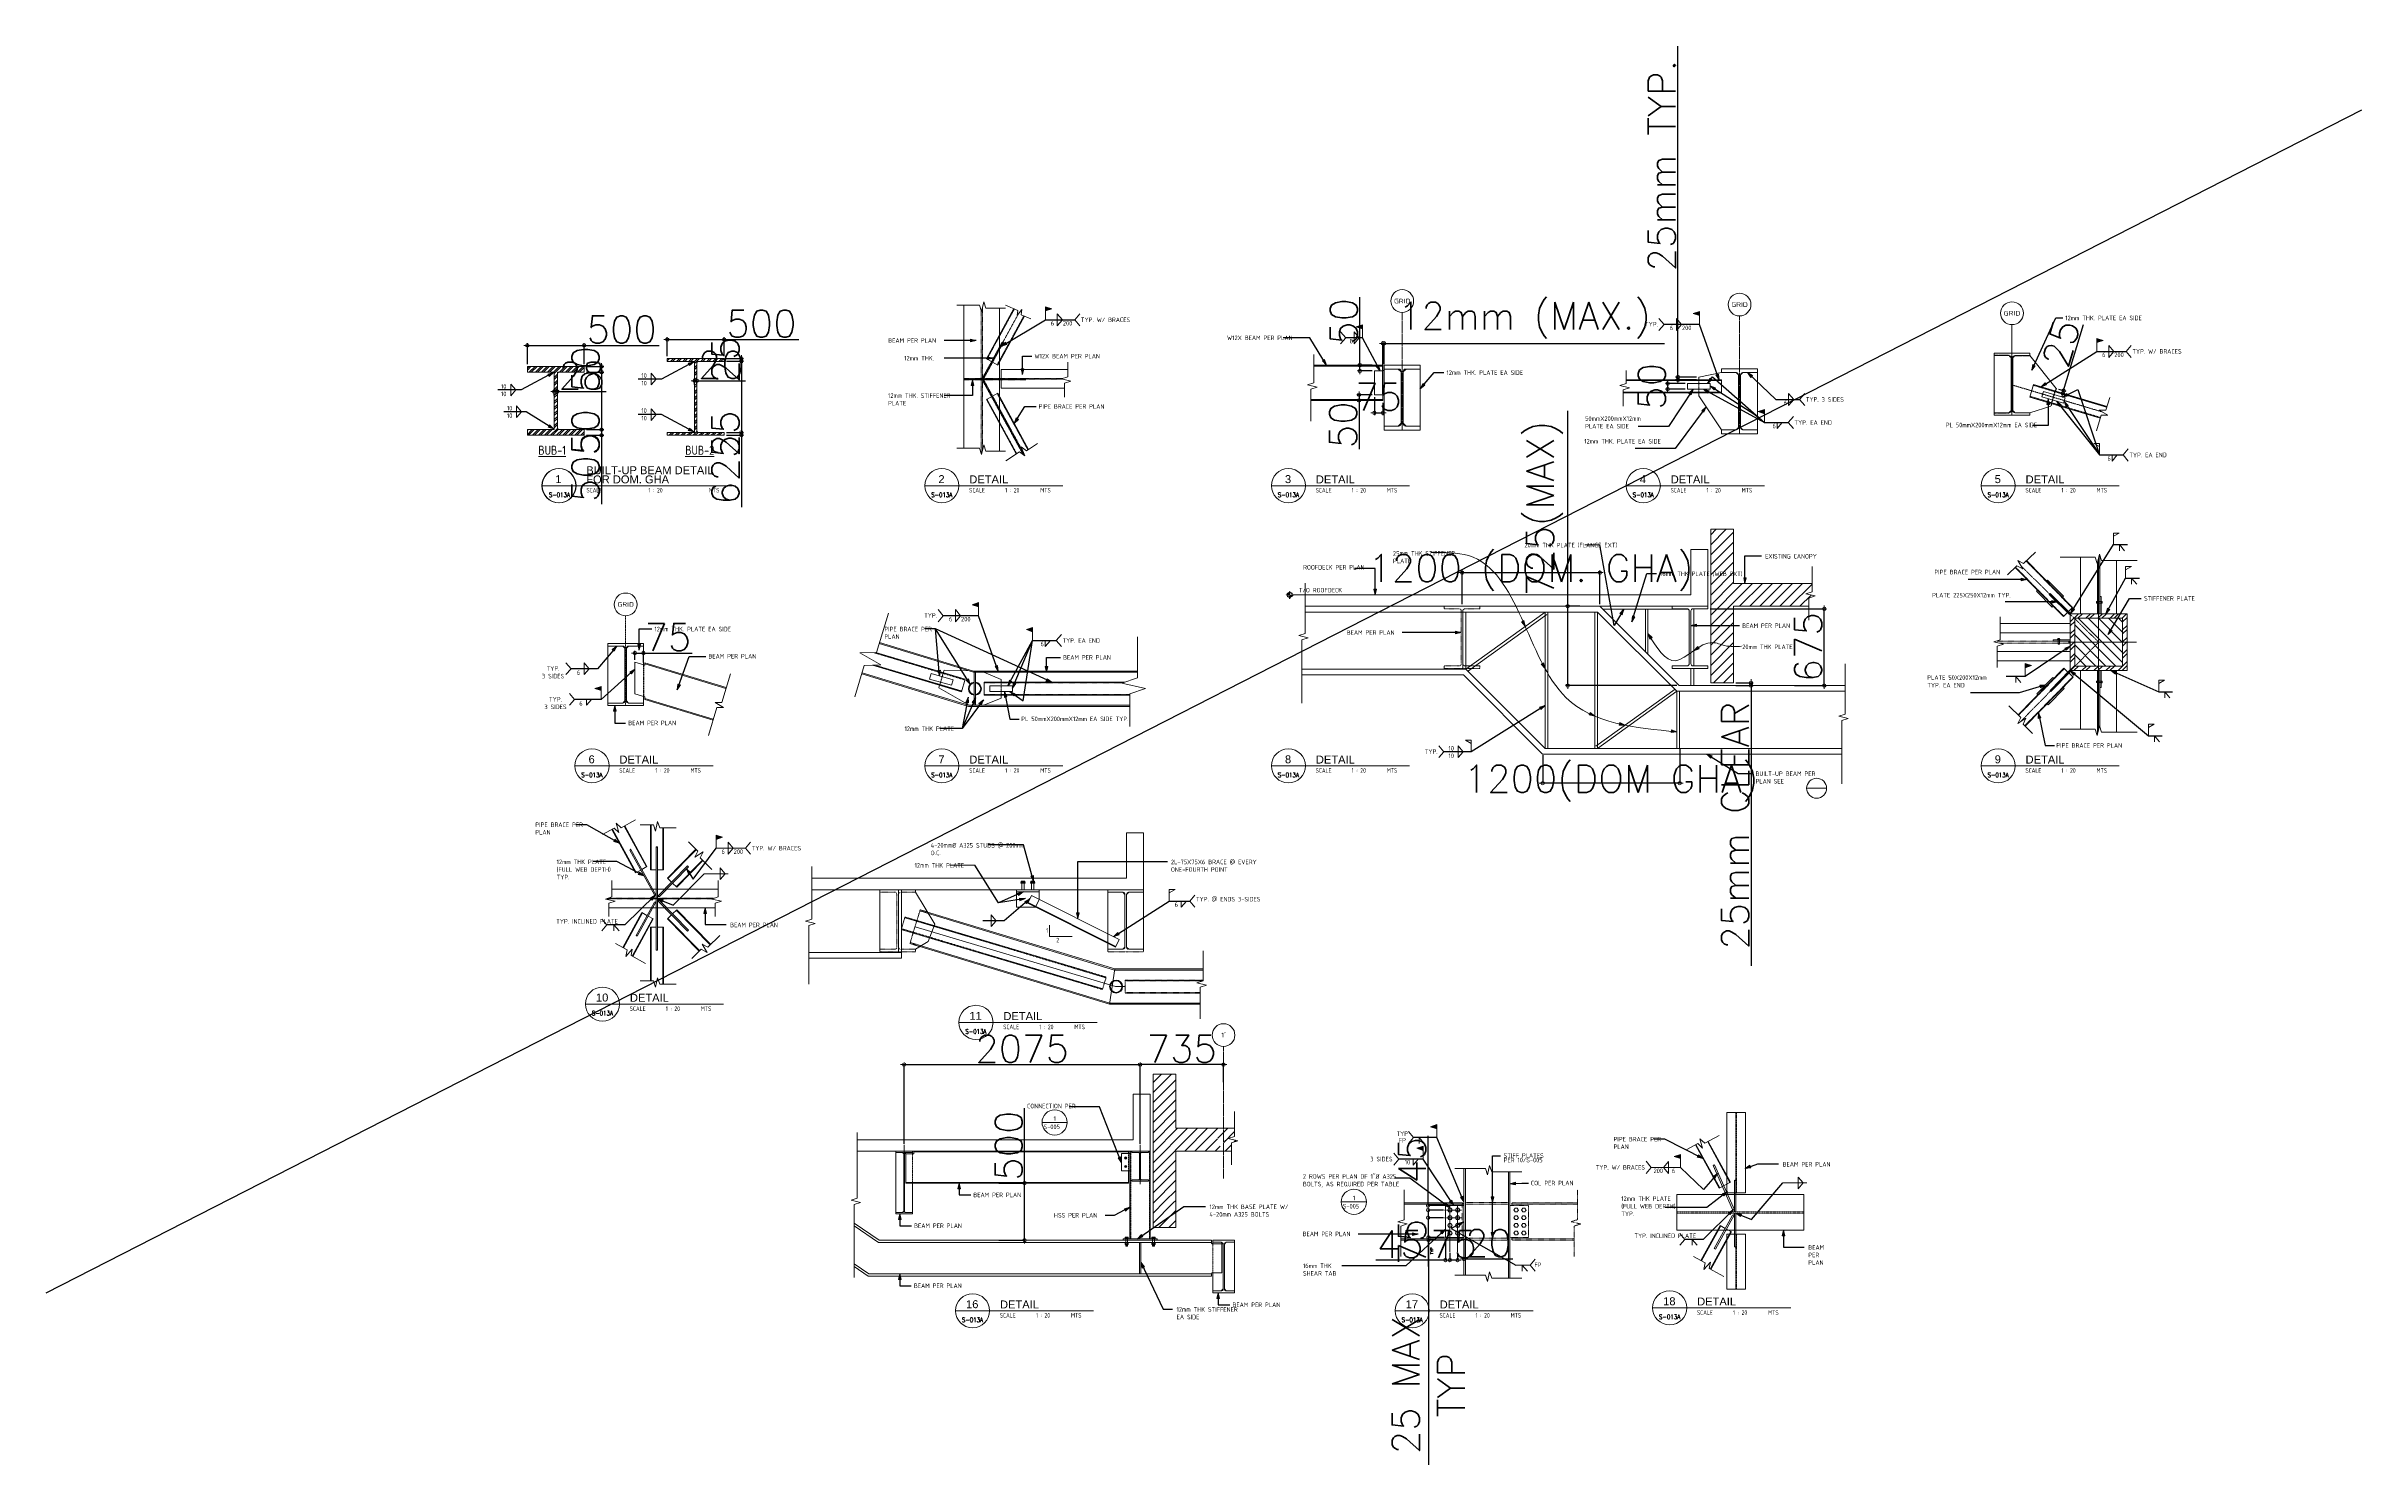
# Model space of a CAD drawing. Header units: millimetres. Extents: x 374056 to 882622, y 26363 to 140094.
# Drawn here: x 401457 to 421818, y 74657 to 87129 of the extents above; entities that cross this region are included whole.
import ezdxf
from ezdxf.enums import TextEntityAlignment as Align

# ---------------------------------------------------------------- set-up
doc = ezdxf.new("R2010")
doc.units = ezdxf.units.MM
doc.header["$MEASUREMENT"] = 0
for name, pattern in [('CENTER', [50.8, 31.75, -6.35, 6.35, -6.35]), ('CENTER2', [28.575, 19.05, -3.175, 3.175, -3.175]), ('HIDDEN', [0.375, 0.25, -0.125]), ('HIDDEN2', [0.1875, 0.125, -0.0625]), ('PHANTOM2', [1.25, 0.625, -0.125, 0.125, -0.125, 0.125, -0.125])]:
    doc.linetypes.add(name, pattern=pattern)
doc.layers.get('0').update_dxf_attribs({"lineweight": 9})
for name, color, linetype, lineweight in [('A-Exist.Elev', 7, 'Continuous', 9), ('A-GRID-PLAN', 8, 'CENTER', 9), ('A-NEW', 240, 'Continuous', 9), ('DIM', 1, 'Continuous', 5), ('HPROP', 251, 'Continuous', 5), ('PLATE', 2, 'Continuous', 9), ('RED', 1, 'Continuous', 9), ('S-Ablt', 1, 'Continuous', 9), ('S-ANNO-DIMS', 252, 'Continuous', 5), ('S-Anno-Symb', 143, 'PHANTOM2', 30), ('S-Anno-Text', 52, 'Continuous', 9), ('S-ANNO-WELD', 1, 'Continuous', 9), ('S-ARCH-FIN', 1, 'Continuous', 9), ('S-BEAM', 5, 'Continuous', 9), ('S-DETL-FAST', 40, 'Continuous', 9), ('S-DETL-LN04', 4, 'Continuous', 9), ('S-DETL-LW25', 2, 'Continuous', 9), ('S-Grid-iden', 52, 'Continuous', 5), ('S-PIPE', 1, 'Continuous', 15)]:
    doc.layers.add(name, color=color, linetype=linetype, lineweight=lineweight)
doc.styles.add('1', font='romans.shx', dxfattribs={"width": 0.8, "height": 100})
doc.styles.add('2', font='architxt.shx', dxfattribs={"width": 0.95, "height": 100})
doc.styles.add('240', font='simplex.shx', dxfattribs={"height": 240})
doc.styles.add('3', font='architxt.shx', dxfattribs={"width": 1.5, "height": 175})
doc.styles.add('ROMANS12', font='ROMANS.shx', dxfattribs={"height": 1.125})
doc.styles.add('SHEETNAME', font='simplex.shx', dxfattribs={"width": 0.75, "height": 200})
doc.styles.add('TITLE1', font='HELV.shx', dxfattribs={"height": 500})
doc.dimstyles.new('ESCA', dxfattribs={"dimtxt": 240, "dimasz": 1, "dimexe": 100, "dimexo": 100, "dimgap": 100, "dimtad": 1, "dimdec": 0, "dimrnd": 1, "dimdsep": 46, "dimtxsty": '240', "dimblk1": 'ESCADIM_ARW', "dimblk2": 'ESCADIM_ARW', "dimsah": 1, "dimcen": 50, "dimclrd": 256, "dimclre": 256, "dimclrt": 52, "dimadec": 0, "dimazin": 0, "dimtfac": 1, "dimtdec": 0, "dimtofl": 0, "dimtmove": 0, "dimatfit": 3, "dimldrblk": 'ESCADIM_ARW', "dimfxl": 0, "dimtolj": 1, "dimtzin": 0, "dimarcsym": 0})
doc.dimstyles.new('ESCA_ARW$7', dxfattribs={"dimtxt": 200, "dimasz": 1, "dimexe": 100, "dimexo": 100, "dimgap": 100, "dimtad": 1, "dimdec": 0, "dimrnd": 1, "dimdsep": 46, "dimtxsty": '1', "dimblk1": 'dim_arw', "dimblk2": 'dim_arw', "dimsah": 1, "dimcen": 50, "dimclrd": 1, "dimclre": 256, "dimclrt": 52, "dimadec": 0, "dimazin": 0, "dimtfac": 1, "dimtofl": 0, "dimtmove": 0, "dimatfit": 3, "dimldrblk": 'dim_arw', "dimfxl": 0, "dimtolj": 1, "dimtzin": 0, "dimarcsym": 0})
pattern_1 = [(45, (347324.16, 75494.67), (-44.194174, 44.194174), [])]

# ---------------------------------------------------------------- blocks, each defined once
blk = doc.blocks.new('ESCADIM_ARW')
at = {"color": 7}
blk.add_line((-150, 0), (150, 0), dxfattribs=at)
blk.add_circle((0, 0), 75, dxfattribs=at)
blk = doc.blocks.new('*D50')
at = {"layer": 'Defpoints', "color": 0, "transparency": 16777216}
for p in [(405687, 84314, 0), (406187, 84499, 0), (406187, 84314, 0)]:
    blk.add_point(p, dxfattribs=at)
at = {"layer": 'DIM', "lineweight": -2, "transparency": 16777216}
for p, q in [((405687, 84334, 0), (405687, 84519, 0)), ((406187, 84334, 0), (406187, 84519, 0)), ((405687, 84499, 0), (406187, 84499, 0)), ((406187, 84499, 0), (406845, 84499, 0))]:
    blk.add_line(p, q, dxfattribs=at)
at = {"layer": 'DIM', "lineweight": -2, "transparency": 16777216, "xscale": 0.2, "yscale": 0.2, "zscale": 0.2, "rotation": 180}
blk.add_blockref('ESCADIM_ARW', (405687, 84499, 0), dxfattribs=at)
at = {"layer": 'DIM', "lineweight": -2, "transparency": 16777216, "xscale": 0.2, "yscale": 0.2, "zscale": 0.2}
blk.add_blockref('ESCADIM_ARW', (406187, 84499, 0), dxfattribs=at)
at = {"layer": 'DIM', "color": 52, "transparency": 16777216, "insert": (406516, 84639, 0), "char_height": 240, "attachment_point": 5, "style": '240'}
blk.add_mtext('\\A1;500', dxfattribs=at)
blk = doc.blocks.new('*D51')
at = {"layer": 'Defpoints', "color": 0, "transparency": 16777216}
for p in [(406187, 84314, 0), (406187, 84264, 0), (406339, 84264, 0)]:
    blk.add_point(p, dxfattribs=at)
at = {"layer": 'DIM', "lineweight": -2, "transparency": 16777216}
for p, q in [((406207, 84314, 0), (406359, 84314, 0)), ((406339, 84314, 0), (406339, 84264, 0)), ((406207, 84264, 0), (406359, 84264, 0))]:
    blk.add_line(p, q, dxfattribs=at)
at = {"layer": 'DIM', "lineweight": -2, "transparency": 16777216, "xscale": 0.2, "yscale": 0.2, "zscale": 0.2}
for p, rotation in [((406339, 84314, 0), 90), ((406339, 84264, 0), 270)]:
    blk.add_blockref('ESCADIM_ARW', p, dxfattribs=dict(at, rotation=rotation))
at = {"layer": 'DIM', "color": 52, "transparency": 16777216, "insert": (406199, 84289, 0), "char_height": 240, "attachment_point": 5, "rotation": 90, "style": '240'}
blk.add_mtext('\\A1;50', dxfattribs=at)
blk = doc.blocks.new('*D52')
at = {"layer": 'Defpoints', "color": 0, "transparency": 16777216}
for p in [(406187, 84264, 0), (406187, 83759, 0), (406339, 83759, 0)]:
    blk.add_point(p, dxfattribs=at)
at = {"layer": 'DIM', "lineweight": -2, "transparency": 16777216}
for p, q in [((406207, 84264, 0), (406359, 84264, 0)), ((406339, 84264, 0), (406339, 83759, 0)), ((406207, 83759, 0), (406359, 83759, 0)), ((406339, 83759, 0), (406339, 83102, 0))]:
    blk.add_line(p, q, dxfattribs=at)
at = {"layer": 'DIM', "lineweight": -2, "transparency": 16777216, "xscale": 0.2, "yscale": 0.2, "zscale": 0.2}
for p, rotation in [((406339, 84264, 0), 90), ((406339, 83759, 0), 270)]:
    blk.add_blockref('ESCADIM_ARW', p, dxfattribs=dict(at, rotation=rotation))
at = {"layer": 'DIM', "color": 52, "transparency": 16777216, "insert": (406199, 83430, 0), "char_height": 240, "attachment_point": 5, "rotation": 90, "style": '240'}
blk.add_mtext('\\A1;505', dxfattribs=at)
blk = doc.blocks.new('*D53')
at = {"layer": 'Defpoints', "color": 0, "transparency": 16777216}
for p in [(406187, 83759, 0), (406187, 83709, 0), (406339, 83709, 0)]:
    blk.add_point(p, dxfattribs=at)
at = {"layer": 'DIM', "lineweight": -2, "transparency": 16777216}
for p, q in [((406207, 83759, 0), (406359, 83759, 0)), ((406207, 83709, 0), (406359, 83709, 0)), ((406339, 83759, 0), (406339, 83709, 0))]:
    blk.add_line(p, q, dxfattribs=at)
at = {"layer": 'DIM', "lineweight": -2, "transparency": 16777216, "xscale": 0.2, "yscale": 0.2, "zscale": 0.2}
for p, rotation in [((406339, 83759, 0), 90), ((406339, 83709, 0), 270)]:
    blk.add_blockref('ESCADIM_ARW', p, dxfattribs=dict(at, rotation=rotation))
at = {"layer": 'DIM', "color": 52, "transparency": 16777216, "insert": (406199, 83734, 0), "char_height": 240, "attachment_point": 5, "rotation": 90, "style": '240'}
blk.add_mtext('\\A1;50', dxfattribs=at)
blk = doc.blocks.new('*D54')
at = {"layer": 'Defpoints', "color": 0, "transparency": 16777216}
for p in [(405923, 84039, 0), (405951, 84093, 0), (405951, 84039, 0)]:
    blk.add_point(p, dxfattribs=at)
at = {"layer": 'DIM', "lineweight": -2, "transparency": 16777216}
for p, q in [((405923, 84059, 0), (405923, 84113, 0)), ((405951, 84059, 0), (405951, 84113, 0)), ((405923, 84093, 0), (405923, 84093, 0)), ((405951, 84093, 0), (406380, 84093, 0))]:
    blk.add_line(p, q, dxfattribs=at)
at = {"layer": 'DIM', "lineweight": -2, "transparency": 16777216, "xscale": 0.2, "yscale": 0.2, "zscale": 0.2}
blk.add_blockref('ESCADIM_ARW', (405923, 84093, 0), dxfattribs=at)
at = {"layer": 'DIM', "lineweight": -2, "transparency": 16777216, "xscale": 0.2, "yscale": 0.2, "zscale": 0.2, "rotation": 180}
blk.add_blockref('ESCADIM_ARW', (405951, 84093, 0), dxfattribs=at)
at = {"layer": 'DIM', "color": 52, "transparency": 16777216, "insert": (406166, 84233, 0), "char_height": 240, "attachment_point": 5, "style": '240'}
blk.add_mtext('\\A1;28', dxfattribs=at)
blk = doc.blocks.new('dim_arw')
h = blk.add_hatch(color=256)
h.paths.add_polyline_path([(-126, 29), (0, 0), (-126, -29, -0.115681), (-133, 0, -0.115681)])
h.paths.add_polyline_path([(-249, 58), (-126, 29, 0.115681), (-133, 0, 0.115681), (-126, -29), (-249, -58)])
for p, q in [((0, 0), (-249, 58)), ((-249, 58), (-249, -58)), ((0, 0), (-249, -58))]:
    blk.add_line(p, q)
blk = doc.blocks.new('*D55')
at = {"layer": 'Defpoints', "color": 0, "transparency": 16777216}
for p in [(413223, 84517, 0), (413223, 84325, 0), (413211, 84065, 0)]:
    blk.add_point(p, dxfattribs=at)
at = {"layer": 'S-ANNO-DIMS', "lineweight": -2, "transparency": 16777216}
for p, q in [((413211, 84517, 0), (413210, 84517, 0)), ((413211, 84073, 0), (413211, 84520, 0)), ((413223, 84333, 0), (413223, 84520, 0)), ((413223, 84517, 0), (415686, 84517, 0))]:
    blk.add_line(p, q, dxfattribs=at)
at = {"layer": 'S-ANNO-DIMS', "lineweight": -2, "transparency": 16777216, "xscale": 0.2, "yscale": 0.2, "zscale": 0.2}
blk.add_blockref('ESCADIM_ARW', (413211, 84517, 0), dxfattribs=at)
at = {"layer": 'S-ANNO-DIMS', "lineweight": -2, "transparency": 16777216, "xscale": 0.2, "yscale": 0.2, "zscale": 0.2, "rotation": 180}
blk.add_blockref('ESCADIM_ARW', (413223, 84517, 0), dxfattribs=at)
at = {"layer": 'S-ANNO-DIMS', "color": 52, "transparency": 16777216, "insert": (414455, 84720, 0), "char_height": 240, "attachment_point": 5, "style": '240'}
blk.add_mtext('\\A1;12mm (MAX.)', dxfattribs=at)
blk = doc.blocks.new('Grid')
at = {"layer": 'S-Grid-iden', "color": 1, "linetype": 'Continuous'}
blk.add_circle((0, 0), 500, dxfattribs=at)
at = {"layer": 'S-Grid-iden', "style": '3', "width": 1.5}
blk.add_attdef('GRIDTAG', text='', height=350, dxfattribs=at).set_placement((0, 0), align=Align.MIDDLE_CENTER)
blk = doc.blocks.new('*D56')
at = {"layer": 'Defpoints', "color": 0, "transparency": 16777216}
for p in [(413008, 84325, 0), (413136, 84325, 0), (413136, 84275, 0)]:
    blk.add_point(p, dxfattribs=at)
at = {"layer": 'DIM', "lineweight": -2, "transparency": 16777216}
for p, q in [((413008, 84325, 0), (413008, 84924, 0)), ((413116, 84325, 0), (412988, 84325, 0)), ((413008, 84276, 0), (413008, 84325, 0)), ((413116, 84275, 0), (412988, 84275, 0))]:
    blk.add_line(p, q, dxfattribs=at)
at = {"layer": 'DIM', "lineweight": -2, "transparency": 16777216, "xscale": 0.2, "yscale": 0.2, "zscale": 0.2}
for p, rotation in [((413008, 84325, 0), 90), ((413008, 84275, 0), 270)]:
    blk.add_blockref('ESCADIM_ARW', p, dxfattribs=dict(at, rotation=rotation))
at = {"layer": 'DIM', "color": 52, "transparency": 16777216, "insert": (412868, 84710, 0), "char_height": 240, "attachment_point": 5, "rotation": 90, "style": '240'}
blk.add_mtext('\\A1;50', dxfattribs=at)
blk = doc.blocks.new('*D57')
at = {"layer": 'Defpoints', "color": 0, "transparency": 16777216}
for p in [(413001, 84015, 0), (413136, 84065, 0), (413211, 84015, 0)]:
    blk.add_point(p, dxfattribs=at)
at = {"layer": 'DIM', "lineweight": -2, "transparency": 16777216}
for p, q in [((413116, 84065, 0), (412981, 84065, 0)), ((413191, 84015, 0), (412981, 84015, 0)), ((413001, 84065, 0), (413001, 84015, 0)), ((413001, 84015, 0), (413001, 83586, 0))]:
    blk.add_line(p, q, dxfattribs=at)
at = {"layer": 'DIM', "lineweight": -2, "transparency": 16777216, "xscale": 0.2, "yscale": 0.2, "zscale": 0.2}
for p, rotation in [((413001, 84065, 0), 90), ((413001, 84015, 0), 270)]:
    blk.add_blockref('ESCADIM_ARW', p, dxfattribs=dict(at, rotation=rotation))
at = {"layer": 'DIM', "color": 52, "transparency": 16777216, "insert": (412861, 83801, 0), "char_height": 240, "attachment_point": 5, "rotation": 90, "style": '240'}
blk.add_mtext('\\A1;50', dxfattribs=at)
blk = doc.blocks.new('*D41')
at = {"layer": 'Defpoints', "color": 0, "transparency": 16777216}
for p in [(413136, 84065, 0), (413211, 84015, 0), (413211, 83906, 0)]:
    blk.add_point(p, dxfattribs=at)
at = {"layer": 'DIM', "lineweight": -2, "transparency": 16777216}
for p, q in [((413136, 84045, 0), (413136, 83886, 0)), ((413136, 83906, 0), (413211, 83906, 0)), ((413211, 83995, 0), (413211, 83886, 0))]:
    blk.add_line(p, q, dxfattribs=at)
at = {"layer": 'DIM', "lineweight": -2, "transparency": 16777216, "xscale": 0.2, "yscale": 0.2, "zscale": 0.2, "rotation": 180}
blk.add_blockref('ESCADIM_ARW', (413136, 83906, 0), dxfattribs=at)
at = {"layer": 'DIM', "lineweight": -2, "transparency": 16777216, "xscale": 0.2, "yscale": 0.2, "zscale": 0.2}
blk.add_blockref('ESCADIM_ARW', (413211, 83906, 0), dxfattribs=at)
at = {"layer": 'DIM', "color": 52, "transparency": 16777216, "insert": (413173, 84046, 0), "char_height": 240, "attachment_point": 5, "style": '240'}
blk.add_mtext('\\A1;75', dxfattribs=at)
blk = doc.blocks.new('*D58')
at = {"layer": 'Defpoints', "color": 0, "transparency": 16777216}
for p in [(415805, 84196, 0), (415989, 84221, 0), (415989, 84196, 0)]:
    blk.add_point(p, dxfattribs=at)
at = {"layer": 'DIM', "lineweight": -2, "transparency": 16777216}
for p, q in [((415805, 84221, 0), (415805, 87129, 0)), ((415969, 84221, 0), (415785, 84221, 0)), ((415969, 84196, 0), (415785, 84196, 0)), ((415805, 84196, 0), (415805, 84195, 0))]:
    blk.add_line(p, q, dxfattribs=at)
at = {"layer": 'DIM', "lineweight": -2, "transparency": 16777216, "xscale": 0.2, "yscale": 0.2, "zscale": 0.2}
for p, rotation in [((415805, 84221, 0), 270), ((415805, 84196, 0), 90)]:
    blk.add_blockref('ESCADIM_ARW', p, dxfattribs=dict(at, rotation=rotation))
at = {"layer": 'DIM', "color": 52, "transparency": 16777216, "insert": (415665, 86080, 0), "char_height": 240, "attachment_point": 5, "rotation": 90, "style": '240'}
blk.add_mtext('\\A1;25mm TYP.', dxfattribs=at)
blk = doc.blocks.new('*D59')
at = {"layer": 'Defpoints', "color": 0, "transparency": 16777216}
for p in [(415715, 84114, 0), (415889, 84164, 0), (415889, 84114, 0)]:
    blk.add_point(p, dxfattribs=at)
at = {"layer": 'DIM', "lineweight": -2, "transparency": 16777216}
for p, q in [((415869, 84164, 0), (415695, 84164, 0)), ((415869, 84114, 0), (415695, 84114, 0)), ((415715, 84163, 0), (415715, 84114, 0))]:
    blk.add_line(p, q, dxfattribs=at)
at = {"layer": 'DIM', "lineweight": -2, "transparency": 16777216, "xscale": 0.2, "yscale": 0.2, "zscale": 0.2}
for p, rotation in [((415715, 84164, 0), 90), ((415715, 84114, 0), 270)]:
    blk.add_blockref('ESCADIM_ARW', p, dxfattribs=dict(at, rotation=rotation))
at = {"layer": 'DIM', "color": 52, "transparency": 16777216, "insert": (415575, 84139, 0), "char_height": 240, "attachment_point": 5, "rotation": 90, "style": '240'}
blk.add_mtext('\\A1;50', dxfattribs=at)
blk = doc.blocks.new('*D60')
at = {"layer": 'Defpoints', "color": 0, "transparency": 16777216}
for p in [(419124, 84097, 0), (419131, 84121, 0), (419190, 84078, 0)]:
    blk.add_point(p, dxfattribs=at)
at = {"layer": 'DIM', "lineweight": -2, "transparency": 16777216}
for p, q in [((419197, 84102, 0), (419371, 84682, 0)), ((419151, 84115, 0), (419216, 84096, 0)), ((419143, 84091, 0), (419209, 84072, 0)), ((419190, 84077, 0), (419190, 84077, 0))]:
    blk.add_line(p, q, dxfattribs=at)
at = {"layer": 'DIM', "lineweight": -2, "transparency": 16777216, "xscale": 0.2, "yscale": 0.2, "zscale": 0.2}
for p, rotation in [((419190, 84078, 0), 73.35652571541276), ((419197, 84101, 0), 253.3565257154127)]:
    blk.add_blockref('ESCADIM_ARW', p, dxfattribs=dict(at, rotation=rotation))
at = {"layer": 'DIM', "color": 52, "transparency": 16777216, "insert": (419175, 84517, 0), "char_height": 240, "attachment_point": 5, "rotation": 73.3565, "style": '240'}
blk.add_mtext('\\A1;25', dxfattribs=at)
blk = doc.blocks.new('*D61')
at = {"layer": 'Defpoints', "color": 0, "transparency": 16777216}
for p in [(406633, 81714, 0), (406708, 81794, 0), (406708, 81691, 0)]:
    blk.add_point(p, dxfattribs=at)
at = {"layer": 'DIM', "lineweight": -2, "transparency": 16777216}
for p, q in [((406633, 81734, 0), (406633, 81814, 0)), ((406633, 81794, 0), (406708, 81794, 0)), ((406708, 81711, 0), (406708, 81814, 0)), ((406708, 81794, 0), (407137, 81794, 0))]:
    blk.add_line(p, q, dxfattribs=at)
at = {"layer": 'DIM', "lineweight": -2, "transparency": 16777216, "xscale": 0.2, "yscale": 0.2, "zscale": 0.2, "rotation": 180}
blk.add_blockref('ESCADIM_ARW', (406633, 81794, 0), dxfattribs=at)
at = {"layer": 'DIM', "lineweight": -2, "transparency": 16777216, "xscale": 0.2, "yscale": 0.2, "zscale": 0.2}
blk.add_blockref('ESCADIM_ARW', (406708, 81794, 0), dxfattribs=at)
at = {"layer": 'DIM', "color": 52, "transparency": 16777216, "insert": (406923, 81934, 0), "char_height": 240, "attachment_point": 5, "style": '240'}
blk.add_mtext('\\A1;75', dxfattribs=at)
blk = doc.blocks.new('Elev_Pnt')
at = {"layer": 'S-Anno-Symb'}
h = blk.add_hatch(color=1, dxfattribs=at)
h.paths.add_polyline_path([(0, 110, 0.4142136), (-110, 0), (0, 0)])
h.paths.add_polyline_path([(110, 0), (0, 0), (0, -110, 0.4142136)])
at = {"layer": 'S-Anno-Symb', "color": 1}
for p, q in [((-170, 0), (170, 0)), ((0, -170), (0, 170))]:
    blk.add_line(p, q, dxfattribs=at)
blk.add_circle((0, 0), 110, dxfattribs=at)
blk = doc.blocks.new('*D62')
at = {"layer": 'Defpoints', "color": 0, "transparency": 16777216}
for p in [(415119, 82501, 0), (413907, 82205, 0), (415119, 82205, 0)]:
    blk.add_point(p, dxfattribs=at)
at = {"layer": 'DIM', "lineweight": -2, "transparency": 16777216}
for p, q in [((413907, 82225, 0), (413907, 82521, 0)), ((413907, 82501, 0), (415119, 82501, 0)), ((415119, 82225, 0), (415119, 82521, 0))]:
    blk.add_line(p, q, dxfattribs=at)
at = {"layer": 'DIM', "lineweight": -2, "transparency": 16777216, "xscale": 0.2, "yscale": 0.2, "zscale": 0.2, "rotation": 180}
blk.add_blockref('ESCADIM_ARW', (413907, 82501, 0), dxfattribs=at)
at = {"layer": 'DIM', "lineweight": -2, "transparency": 16777216, "xscale": 0.2, "yscale": 0.2, "zscale": 0.2}
blk.add_blockref('ESCADIM_ARW', (415119, 82501, 0), dxfattribs=at)
at = {"layer": 'DIM', "color": 52, "transparency": 16777216, "insert": (414513, 82501, 0), "char_height": 240, "attachment_point": 5, "style": '240'}
blk.add_mtext('\\A1;1200 (DOM. GHA)', dxfattribs=at)
blk = doc.blocks.new('*D63')
at = {"layer": 'Defpoints', "color": 0, "transparency": 16777216}
for p in [(414616, 80905, 0), (415821, 80956, 0), (414616, 80649, 0)]:
    blk.add_point(p, dxfattribs=at)
at = {"layer": 'S-ANNO-DIMS', "lineweight": -2, "transparency": 16777216}
for p, q in [((414616, 80897, 0), (414616, 80646, 0)), ((415821, 80948, 0), (415821, 80646, 0)), ((415820, 80649, 0), (414616, 80649, 0))]:
    blk.add_line(p, q, dxfattribs=at)
at = {"layer": 'S-ANNO-DIMS', "lineweight": -2, "transparency": 16777216, "xscale": 0.2, "yscale": 0.2, "zscale": 0.2, "rotation": 180}
blk.add_blockref('ESCADIM_ARW', (414616, 80649, 0), dxfattribs=at)
at = {"layer": 'S-ANNO-DIMS', "lineweight": -2, "transparency": 16777216, "xscale": 0.2, "yscale": 0.2, "zscale": 0.2}
blk.add_blockref('ESCADIM_ARW', (415821, 80649, 0), dxfattribs=at)
at = {"layer": 'S-ANNO-DIMS', "color": 52, "transparency": 16777216, "insert": (415218, 80649, 0), "char_height": 240, "attachment_point": 5, "style": '240'}
blk.add_mtext('\\A1;1200(DOM GHA)', dxfattribs=at)
blk = doc.blocks.new('*D64')
at = {"layer": 'Defpoints', "color": 0, "transparency": 16777216}
for p in [(414836, 82205, 0), (414963, 82205, 0), (415816, 81508, 0)]:
    blk.add_point(p, dxfattribs=at)
at = {"layer": 'DIM', "lineweight": -2, "transparency": 16777216}
for p, q in [((414836, 82205, 0), (414836, 83925, 0)), ((414943, 82205, 0), (414816, 82205, 0)), ((414836, 81508, 0), (414836, 82205, 0)), ((415796, 81508, 0), (414816, 81508, 0))]:
    blk.add_line(p, q, dxfattribs=at)
at = {"layer": 'DIM', "lineweight": -2, "transparency": 16777216, "xscale": 0.2, "yscale": 0.2, "zscale": 0.2}
for p, rotation in [((414836, 82205, 0), 90), ((414836, 81508, 0), 270)]:
    blk.add_blockref('ESCADIM_ARW', p, dxfattribs=dict(at, rotation=rotation))
at = {"layer": 'DIM', "color": 52, "transparency": 16777216, "insert": (414633, 83065, 0), "char_height": 240, "attachment_point": 5, "rotation": 90, "style": '240'}
blk.add_mtext('\\A1;725(MAX)', dxfattribs=at)
blk = doc.blocks.new('*D65')
at = {"layer": 'Defpoints', "color": 0, "transparency": 16777216}
for p in [(416294, 81533, 0), (416294, 81508, 0), (416448, 81508, 0)]:
    blk.add_point(p, dxfattribs=at)
at = {"layer": 'DIM', "lineweight": -2, "transparency": 16777216}
for p, q in [((416314, 81533, 0), (416468, 81533, 0)), ((416314, 81508, 0), (416468, 81508, 0)), ((416448, 81533, 0), (416448, 81533, 0)), ((416448, 81508, 0), (416448, 79045, 0))]:
    blk.add_line(p, q, dxfattribs=at)
at = {"layer": 'DIM', "lineweight": -2, "transparency": 16777216, "xscale": 0.2, "yscale": 0.2, "zscale": 0.2}
for p, rotation in [((416448, 81533, 0), 270), ((416448, 81508, 0), 90)]:
    blk.add_blockref('ESCADIM_ARW', p, dxfattribs=dict(at, rotation=rotation))
at = {"layer": 'DIM', "color": 52, "transparency": 16777216, "insert": (416308, 80276, 0), "char_height": 240, "attachment_point": 5, "rotation": 90, "style": '240'}
blk.add_mtext('\\A1;25mm CLEAR', dxfattribs=at)
blk = doc.blocks.new('BOLT10')
for p, q in [((-10, 0), (-10, 5)), ((-10, 5), (10, 5)), ((-10, 0), (10, 0)), ((-4, 9), (-8, 9)), ((-8, 9), (-8, 5)), ((-4, 11), (-6, 11)), ((-4, 11), (4, 11)), ((-4, 5), (-4, 11)), ((-4, 9), (4, 9)), ((4, 5), (4, 11)), ((6, 11), (4, 11)), ((8, 9), (4, 9)), ((8, 5), (8, 9)), ((10, 0), (10, 5))]:
    blk.add_line(p, q)
for centre, radius, start, end in [((-6, 8), 2.41, 33.9696, 146.0304), ((0, 2), 8.05, 60.2058, 119.7942), ((6, 8), 2.41, 33.9696, 146.0304)]:
    blk.add_arc(centre, radius, start, end)
blk = doc.blocks.new('BOLT', base_point=(6.579, 3.6798))
for p, q in [((6.571, 3.6847), (6.571, 3.6798)), ((6.575, 3.6847), (6.571, 3.6847)), ((6.575, 3.6858), (6.573, 3.6858)), ((6.575, 3.6798), (6.575, 3.6858)), ((6.575, 3.6858), (6.583, 3.6858)), ((6.575, 3.6847), (6.583, 3.6847)), ((6.585, 3.6858), (6.583, 3.6858)), ((6.583, 3.6798), (6.583, 3.6858)), ((6.587, 3.6847), (6.583, 3.6847)), ((6.587, 3.6798), (6.587, 3.6847))]:
    blk.add_line(p, q)
for centre, radius, start, end in [((6.573, 3.6833), 0.00241, 33.96962, 146.03038), ((6.579, 3.6777), 0.00805, 60.20585, 119.79415), ((6.585, 3.6833), 0.00241, 33.96962, 146.03038)]:
    blk.add_arc(centre, radius, start, end)
blk = doc.blocks.new('BOLT20')
at = {"color": 1}
for p, q in [((-18.5, 4.5), (-18.5, 0)), ((18.5, 4.5), (-18.5, 4.5)), ((-18.5, 0), (18.5, 0)), ((18.5, 0), (18.5, 4.5))]:
    blk.add_line(p, q, dxfattribs=at)
at = {"color": 1, "xscale": 2125, "yscale": 2000, "zscale": 2125}
blk.add_blockref('BOLT', (0, 4.5), dxfattribs=at)
blk = doc.blocks.new('BOLT16')
for p, q in [((-16.5, 4.5), (-16.5, 0)), ((16.5, 4.5), (-16.5, 4.5)), ((-16.5, 0), (16.5, 0)), ((16.5, 0), (16.5, 4.5))]:
    blk.add_line(p, q)
at = {"xscale": 1687.5, "yscale": 1833.333333333333, "zscale": 1687.5}
blk.add_blockref('BOLT', (0, 4.5), dxfattribs=at)
blk = doc.blocks.new('EXT', base_point=(6.578, 3.66))
for p, q in [((6.573, 3.67), (6.583, 3.67)), ((6.573, 3.67), (6.573, 3.66)), ((6.583, 3.67), (6.573, 3.67)), ((6.573, 3.666), (6.583, 3.666)), ((6.573, 3.663), (6.583, 3.663)), ((6.573, 3.66), (6.583, 3.66)), ((6.575, 3.668), (6.582, 3.668)), ((6.575, 3.665), (6.582, 3.665)), ((6.575, 3.661), (6.582, 3.661)), ((6.583, 3.66), (6.583, 3.67))]:
    blk.add_line(p, q)
blk = doc.blocks.new('NUT16')
for p, q in [((16.5, 4.5), (-16.5, 4.5)), ((-16.5, 4.5), (-16.5, 0)), ((-16.5, 0), (16.5, 0)), ((16.5, 0), (16.5, 4.5))]:
    blk.add_line(p, q)
for name, p, xscale, yscale, zscale in [('BOLT', (0, 4.5), 1687.5, 2333.333333333333, 1687.5), ('EXT', (0, 18.5), 1600, 1600, 1600)]:
    blk.add_blockref(name, p, dxfattribs=dict(xscale=xscale, yscale=yscale, zscale=zscale))
blk = doc.blocks.new('*D66')
at = {"layer": 'Defpoints', "color": 0, "transparency": 16777216}
for p in [(413608, 76896, 0), (413753, 76896, 0), (413761, 76936, 0)]:
    blk.add_point(p, dxfattribs=at)
at = {"layer": 'S-ANNO-DIMS', "lineweight": -2, "transparency": 16777216}
for p, q in [((413608, 76936, 0), (413608, 77548, 0)), ((413753, 76936, 0), (413605, 76936, 0)), ((413745, 76896, 0), (413605, 76896, 0)), ((413608, 76896, 0), (413608, 76896, 0))]:
    blk.add_line(p, q, dxfattribs=at)
at = {"layer": 'S-ANNO-DIMS', "lineweight": -2, "transparency": 16777216, "xscale": 0.2, "yscale": 0.2, "zscale": 0.2}
for p, rotation in [((413608, 76936, 0), 270), ((413608, 76896, 0), 90)]:
    blk.add_blockref('ESCADIM_ARW', p, dxfattribs=dict(at, rotation=rotation))
at = {"layer": 'S-ANNO-DIMS', "color": 52, "transparency": 16777216, "insert": (413468, 77334, 0), "char_height": 240, "attachment_point": 5, "rotation": 90, "style": '240'}
blk.add_mtext('\\A1;45', dxfattribs=at)
blk = doc.blocks.new('*D67')
at = {"layer": 'Defpoints', "color": 0, "transparency": 16777216}
for p in [(413608, 76829, 0), (413753, 76896, 0), (413753, 76829, 0)]:
    blk.add_point(p, dxfattribs=at)
at = {"layer": 'S-ANNO-DIMS', "lineweight": -2, "transparency": 16777216}
for p, q in [((413745, 76896, 0), (413605, 76896, 0)), ((413745, 76829, 0), (413605, 76829, 0)), ((413608, 76896, 0), (413608, 76829, 0)), ((413608, 76829, 0), (413608, 76400, 0))]:
    blk.add_line(p, q, dxfattribs=at)
at = {"layer": 'S-ANNO-DIMS', "lineweight": -2, "transparency": 16777216, "xscale": 0.2, "yscale": 0.2, "zscale": 0.2}
for p, rotation in [((413608, 76896, 0), 90), ((413608, 76829, 0), 270)]:
    blk.add_blockref('ESCADIM_ARW', p, dxfattribs=dict(at, rotation=rotation))
at = {"layer": 'S-ANNO-DIMS', "color": 52, "transparency": 16777216, "insert": (413468, 76615, 0), "char_height": 240, "attachment_point": 5, "rotation": 90, "style": '240'}
blk.add_mtext('\\A1;75', dxfattribs=at)
blk = doc.blocks.new('*D68')
at = {"layer": 'Defpoints', "color": 0, "transparency": 16777216}
for p in [(413800, 76528, 0), (413800, 76456, 0), (413868, 76528, 0)]:
    blk.add_point(p, dxfattribs=at)
at = {"layer": 'S-ANNO-DIMS', "lineweight": -2, "transparency": 16777216}
for p, q in [((413800, 76520, 0), (413800, 76453, 0)), ((413868, 76456, 0), (413800, 76456, 0)), ((413868, 76520, 0), (413868, 76453, 0))]:
    blk.add_line(p, q, dxfattribs=at)
at = {"layer": 'S-ANNO-DIMS', "lineweight": -2, "transparency": 16777216, "xscale": 0.2, "yscale": 0.2, "zscale": 0.2, "rotation": 180}
blk.add_blockref('ESCADIM_ARW', (413800, 76456, 0), dxfattribs=at)
at = {"layer": 'S-ANNO-DIMS', "lineweight": -2, "transparency": 16777216, "xscale": 0.2, "yscale": 0.2, "zscale": 0.2}
blk.add_blockref('ESCADIM_ARW', (413868, 76456, 0), dxfattribs=at)
at = {"layer": 'S-ANNO-DIMS', "color": 52, "transparency": 16777216, "insert": (413834, 76596, 0), "char_height": 240, "attachment_point": 5, "style": '240'}
blk.add_mtext('\\A1;75', dxfattribs=at)
blk = doc.blocks.new('*D69')
at = {"layer": 'Defpoints', "color": 0, "transparency": 16777216}
for p in [(413761, 76655, 0), (413761, 76456, 0), (413800, 76528, 0)]:
    blk.add_point(p, dxfattribs=at)
at = {"layer": 'S-ANNO-DIMS', "lineweight": -2, "transparency": 16777216}
for p, q in [((413761, 76647, 0), (413761, 76453, 0)), ((413761, 76456, 0), (413149, 76456, 0)), ((413800, 76520, 0), (413800, 76453, 0)), ((413800, 76456, 0), (413801, 76456, 0))]:
    blk.add_line(p, q, dxfattribs=at)
at = {"layer": 'S-ANNO-DIMS', "lineweight": -2, "transparency": 16777216, "xscale": 0.2, "yscale": 0.2, "zscale": 0.2}
blk.add_blockref('ESCADIM_ARW', (413761, 76456, 0), dxfattribs=at)
at = {"layer": 'S-ANNO-DIMS', "lineweight": -2, "transparency": 16777216, "xscale": 0.2, "yscale": 0.2, "zscale": 0.2, "rotation": 180}
blk.add_blockref('ESCADIM_ARW', (413800, 76456, 0), dxfattribs=at)
at = {"layer": 'S-ANNO-DIMS', "color": 52, "transparency": 16777216, "insert": (413363, 76596, 0), "char_height": 240, "attachment_point": 5, "style": '240'}
blk.add_mtext('\\A1;45', dxfattribs=at)
blk = doc.blocks.new('*D70')
at = {"layer": 'Defpoints', "color": 0, "transparency": 16777216}
for p in [(413612, 76632, 0), (413685, 76632, 0), (413761, 76655, 0)]:
    blk.add_point(p, dxfattribs=at)
at = {"layer": 'S-ANNO-DIMS', "lineweight": -2, "transparency": 16777216}
for p, q in [((413753, 76655, 0), (413609, 76655, 0)), ((413677, 76632, 0), (413609, 76632, 0)), ((413612, 76655, 0), (413612, 76655, 0)), ((413612, 76632, 0), (413612, 74657, 0))]:
    blk.add_line(p, q, dxfattribs=at)
at = {"layer": 'S-ANNO-DIMS', "lineweight": -2, "transparency": 16777216, "xscale": 0.2, "yscale": 0.2, "zscale": 0.2}
for p, rotation in [((413612, 76655, 0), 270), ((413612, 76632, 0), 90)]:
    blk.add_blockref('ESCADIM_ARW', p, dxfattribs=dict(at, rotation=rotation))
at = {"layer": 'S-ANNO-DIMS', "color": 52, "transparency": 16777216, "insert": (413612, 75357, 0), "char_height": 240, "attachment_point": 5, "rotation": 90, "style": '240'}
blk.add_mtext('\\A1;25 MAX\\PTYP', dxfattribs=at)
blk = doc.blocks.new('HBOLTP')
at = {"color": 0, "linetype": 'ByBlock'}
blk.add_lwpolyline([(-0.25, 0.43), (-0.5, 0), (-0.25, -0.43), (0.25, -0.43), (0.5, 0), (0.25, 0.43)], close=True, dxfattribs=at)
blk.add_circle((0, 0), 0.433, dxfattribs=at)
blk = doc.blocks.new('*D71')
at = {"layer": 'Defpoints', "color": 0, "transparency": 16777216}
for p in [(413924, 76632, 0), (413924, 76601, 0), (413924, 76466, 0)]:
    blk.add_point(p, dxfattribs=at)
at = {"layer": 'S-ANNO-DIMS', "lineweight": -2, "transparency": 16777216}
for p, q in [((413924, 76624, 0), (413924, 76463, 0)), ((413924, 76593, 0), (413924, 76463, 0)), ((413924, 76466, 0), (413924, 76466, 0)), ((413924, 76466, 0), (414353, 76466, 0))]:
    blk.add_line(p, q, dxfattribs=at)
at = {"layer": 'S-ANNO-DIMS', "lineweight": -2, "transparency": 16777216, "xscale": 0.2, "yscale": 0.2, "zscale": 0.2}
blk.add_blockref('ESCADIM_ARW', (413924, 76466, 0), dxfattribs=at)
at = {"layer": 'S-ANNO-DIMS', "lineweight": -2, "transparency": 16777216, "xscale": 0.2, "yscale": 0.2, "zscale": 0.2, "rotation": 180}
blk.add_blockref('ESCADIM_ARW', (413924, 76466, 0), dxfattribs=at)
at = {"layer": 'S-ANNO-DIMS', "color": 52, "transparency": 16777216, "insert": (414139, 76606, 0), "char_height": 240, "attachment_point": 5, "style": '240'}
blk.add_mtext('\\A1;20', dxfattribs=at)
blk = doc.blocks.new('*U36')
at = {"layer": 'S-ANNO-WELD'}
blk.add_line((0, 0), (0, 0.225), dxfattribs=at)
blk.add_lwpolyline([(0, 0.182), (0, 0.268), (-0.13, 0.225), (0, 0.182)], dxfattribs=at)
blk.add_solid([(0, 0.182), (-0.13, 0.225), (0, 0.268)], dxfattribs=at)
blk = doc.blocks.new('*D72')
at = {"layer": 'Defpoints', "color": 0, "transparency": 16777216}
for p in [(409826, 77133, 0), (410060, 77133, 0), (409826, 76631, 0)]:
    blk.add_point(p, dxfattribs=at)
at = {"layer": 'S-ANNO-DIMS', "lineweight": -2, "transparency": 16777216}
for p, q in [((410060, 77133, 0), (410060, 77791, 0)), ((409834, 77133, 0), (410063, 77133, 0)), ((410060, 76631, 0), (410060, 77133, 0)), ((409834, 76631, 0), (410063, 76631, 0))]:
    blk.add_line(p, q, dxfattribs=at)
at = {"layer": 'S-ANNO-DIMS', "lineweight": -2, "transparency": 16777216, "xscale": 0.2, "yscale": 0.2, "zscale": 0.2}
for p, rotation in [((410060, 77133, 0), 90), ((410060, 76631, 0), 270)]:
    blk.add_blockref('ESCADIM_ARW', p, dxfattribs=dict(at, rotation=rotation))
at = {"layer": 'S-ANNO-DIMS', "color": 52, "transparency": 16777216, "insert": (409920, 77462, 0), "char_height": 240, "attachment_point": 5, "rotation": 90, "style": '240'}
blk.add_mtext('\\A1;500', dxfattribs=at)
blk = doc.blocks.new('*D73')
at = {"layer": 'Defpoints', "color": 0, "transparency": 16777216}
for p in [(411076, 78175, 0), (409000, 77470, 0), (411076, 77470, 0)]:
    blk.add_point(p, dxfattribs=at)
at = {"layer": 'S-ANNO-DIMS', "lineweight": -2, "transparency": 16777216}
for p, q in [((409000, 77478, 0), (409000, 78178, 0)), ((409001, 78175, 0), (411075, 78175, 0)), ((411076, 77478, 0), (411076, 78178, 0))]:
    blk.add_line(p, q, dxfattribs=at)
at = {"layer": 'S-ANNO-DIMS', "lineweight": -2, "transparency": 16777216, "xscale": 0.2, "yscale": 0.2, "zscale": 0.2, "rotation": 180}
blk.add_blockref('ESCADIM_ARW', (409000, 78175, 0), dxfattribs=at)
at = {"layer": 'S-ANNO-DIMS', "lineweight": -2, "transparency": 16777216, "xscale": 0.2, "yscale": 0.2, "zscale": 0.2}
blk.add_blockref('ESCADIM_ARW', (411076, 78175, 0), dxfattribs=at)
at = {"layer": 'S-ANNO-DIMS', "color": 52, "transparency": 16777216, "insert": (410038, 78315, 0), "char_height": 240, "attachment_point": 5, "style": '240'}
blk.add_mtext('\\A1;2075', dxfattribs=at)
blk = doc.blocks.new('*D42')
at = {"layer": 'Defpoints', "color": 0, "transparency": 16777216}
for p in [(411075, 78175, 0), (411075, 78014, 0), (411809, 78014, 0)]:
    blk.add_point(p, dxfattribs=at)
at = {"layer": 'S-ANNO-DIMS', "lineweight": -2, "transparency": 16777216}
for p, q in [((411075, 78022, 0), (411075, 78178, 0)), ((411809, 78175, 0), (411075, 78175, 0)), ((411809, 78022, 0), (411809, 78178, 0))]:
    blk.add_line(p, q, dxfattribs=at)
at = {"layer": 'S-ANNO-DIMS', "lineweight": -2, "transparency": 16777216, "xscale": 0.2, "yscale": 0.2, "zscale": 0.2, "rotation": 180}
blk.add_blockref('ESCADIM_ARW', (411075, 78175, 0), dxfattribs=at)
at = {"layer": 'S-ANNO-DIMS', "lineweight": -2, "transparency": 16777216, "xscale": 0.2, "yscale": 0.2, "zscale": 0.2}
blk.add_blockref('ESCADIM_ARW', (411809, 78175, 0), dxfattribs=at)
at = {"layer": 'S-ANNO-DIMS', "color": 52, "transparency": 16777216, "insert": (411442, 78315, 0), "char_height": 240, "attachment_point": 5, "style": '240'}
blk.add_mtext('\\A1;735', dxfattribs=at)
blk = doc.blocks.new('*D74')
at = {"layer": 'Defpoints', "color": 0, "transparency": 16777216}
for p in [(416069, 82183, 0), (417092, 82183, 0), (416812, 81508, 0)]:
    blk.add_point(p, dxfattribs=at)
at = {"layer": 'DIM', "lineweight": -2, "transparency": 16777216}
for p, q in [((416089, 82183, 0), (417112, 82183, 0)), ((417092, 81508, 0), (417092, 82183, 0)), ((416832, 81508, 0), (417112, 81508, 0))]:
    blk.add_line(p, q, dxfattribs=at)
at = {"layer": 'DIM', "lineweight": -2, "transparency": 16777216, "xscale": 0.2, "yscale": 0.2, "zscale": 0.2}
for p, rotation in [((417092, 82183, 0), 90), ((417092, 81508, 0), 270)]:
    blk.add_blockref('ESCADIM_ARW', p, dxfattribs=dict(at, rotation=rotation))
at = {"layer": 'DIM', "color": 52, "transparency": 16777216, "insert": (416952, 81845, 0), "char_height": 240, "attachment_point": 5, "rotation": 90, "style": '240'}
blk.add_mtext('\\A1;675', dxfattribs=at)
blk = doc.blocks.new('*D43')
at = {"layer": 'Defpoints', "color": 0, "transparency": 16777216}
for p in [(407418, 84384, 0), (407418, 84359, 0), (407569, 84359, 0)]:
    blk.add_point(p, dxfattribs=at)
at = {"layer": 'DIM', "lineweight": -2, "transparency": 16777216}
for p, q in [((407438, 84384, 0), (407589, 84384, 0)), ((407438, 84359, 0), (407589, 84359, 0)), ((407569, 84384, 0), (407569, 84384, 0)), ((407569, 84359, 0), (407569, 84358, 0))]:
    blk.add_line(p, q, dxfattribs=at)
at = {"layer": 'DIM', "lineweight": -2, "transparency": 16777216, "xscale": 0.2, "yscale": 0.2, "zscale": 0.2}
for p, rotation in [((407569, 84384, 0), 270), ((407569, 84359, 0), 90)]:
    blk.add_blockref('ESCADIM_ARW', p, dxfattribs=dict(at, rotation=rotation))
at = {"layer": 'DIM', "color": 52, "transparency": 16777216, "insert": (407429, 84371, 0), "char_height": 240, "attachment_point": 5, "rotation": 90, "style": '240'}
blk.add_mtext('\\A1;25', dxfattribs=at)
blk = doc.blocks.new('*D44')
at = {"layer": 'Defpoints', "color": 0, "transparency": 16777216}
for p in [(407418, 84359, 0), (407418, 83734, 0), (407569, 83734, 0)]:
    blk.add_point(p, dxfattribs=at)
at = {"layer": 'DIM', "lineweight": -2, "transparency": 16777216}
for p, q in [((407438, 84359, 0), (407589, 84359, 0)), ((407569, 84359, 0), (407569, 83734, 0)), ((407438, 83734, 0), (407589, 83734, 0)), ((407569, 83734, 0), (407569, 83077, 0))]:
    blk.add_line(p, q, dxfattribs=at)
at = {"layer": 'DIM', "lineweight": -2, "transparency": 16777216, "xscale": 0.2, "yscale": 0.2, "zscale": 0.2}
for p, rotation in [((407569, 84359, 0), 90), ((407569, 83734, 0), 270)]:
    blk.add_blockref('ESCADIM_ARW', p, dxfattribs=dict(at, rotation=rotation))
at = {"layer": 'DIM', "color": 52, "transparency": 16777216, "insert": (407429, 83405, 0), "char_height": 240, "attachment_point": 5, "rotation": 90, "style": '240'}
blk.add_mtext('\\A1;625', dxfattribs=at)
blk = doc.blocks.new('*D45')
at = {"layer": 'Defpoints', "color": 0, "transparency": 16777216}
for p in [(407418, 83734, 0), (407418, 83709, 0), (407569, 83709, 0)]:
    blk.add_point(p, dxfattribs=at)
at = {"layer": 'DIM', "lineweight": -2, "transparency": 16777216}
for p, q in [((407438, 83734, 0), (407589, 83734, 0)), ((407438, 83709, 0), (407589, 83709, 0)), ((407569, 83734, 0), (407569, 83734, 0)), ((407569, 83709, 0), (407569, 83708, 0))]:
    blk.add_line(p, q, dxfattribs=at)
at = {"layer": 'DIM', "lineweight": -2, "transparency": 16777216, "xscale": 0.2, "yscale": 0.2, "zscale": 0.2}
for p, rotation in [((407569, 83734, 0), 270), ((407569, 83709, 0), 90)]:
    blk.add_blockref('ESCADIM_ARW', p, dxfattribs=dict(at, rotation=rotation))
at = {"layer": 'DIM', "color": 52, "transparency": 16777216, "insert": (407429, 83721, 0), "char_height": 240, "attachment_point": 5, "rotation": 90, "style": '240'}
blk.add_mtext('\\A1;25', dxfattribs=at)
blk = doc.blocks.new('*D46')
at = {"layer": 'Defpoints', "color": 0, "transparency": 16777216}
for p in [(407158, 84134, 0), (407178, 84188, 0), (407178, 84134, 0)]:
    blk.add_point(p, dxfattribs=at)
at = {"layer": 'DIM', "lineweight": -2, "transparency": 16777216}
for p, q in [((407157, 84188, 0), (407157, 84188, 0)), ((407158, 84154, 0), (407158, 84208, 0)), ((407178, 84154, 0), (407178, 84208, 0)), ((407178, 84188, 0), (407606, 84188, 0))]:
    blk.add_line(p, q, dxfattribs=at)
at = {"layer": 'DIM', "lineweight": -2, "transparency": 16777216, "xscale": 0.2, "yscale": 0.2, "zscale": 0.2}
blk.add_blockref('ESCADIM_ARW', (407158, 84188, 0), dxfattribs=at)
at = {"layer": 'DIM', "lineweight": -2, "transparency": 16777216, "xscale": 0.2, "yscale": 0.2, "zscale": 0.2, "rotation": 180}
blk.add_blockref('ESCADIM_ARW', (407178, 84188, 0), dxfattribs=at)
at = {"layer": 'DIM', "color": 52, "transparency": 16777216, "insert": (407392, 84328, 0), "char_height": 240, "attachment_point": 5, "style": '240'}
blk.add_mtext('\\A1;20', dxfattribs=at)
blk = doc.blocks.new('*D75')
at = {"layer": 'Defpoints', "color": 0, "transparency": 16777216}
for p in [(407418, 84550, 0), (406918, 84384, 0), (407418, 84384, 0)]:
    blk.add_point(p, dxfattribs=at)
at = {"layer": 'DIM', "lineweight": -2, "transparency": 16777216}
for p, q in [((406918, 84404, 0), (406918, 84570, 0)), ((406918, 84550, 0), (407417, 84550, 0)), ((407418, 84404, 0), (407418, 84570, 0)), ((407418, 84550, 0), (408075, 84550, 0))]:
    blk.add_line(p, q, dxfattribs=at)
at = {"layer": 'DIM', "lineweight": -2, "transparency": 16777216, "xscale": 0.2, "yscale": 0.2, "zscale": 0.2, "rotation": 180}
blk.add_blockref('ESCADIM_ARW', (406918, 84550, 0), dxfattribs=at)
at = {"layer": 'DIM', "lineweight": -2, "transparency": 16777216, "xscale": 0.2, "yscale": 0.2, "zscale": 0.2}
blk.add_blockref('ESCADIM_ARW', (407418, 84550, 0), dxfattribs=at)
at = {"layer": 'DIM', "color": 52, "transparency": 16777216, "insert": (407746, 84690, 0), "char_height": 240, "attachment_point": 5, "style": '240'}
blk.add_mtext('\\A1;500', dxfattribs=at)

msp = doc.modelspace()

# ---------------------------------------------------------------- hatches: boundary and pattern name
at = {"layer": 'HPROP'}
h = msp.add_hatch(dxfattribs=at)
h.set_pattern_fill('ANSI32', color=256, scale=100, style=0)
h.set_pattern_definition([(45, (346500.8, 75494.67), (-26.516504, 26.516504), []), (45, (346518.477, 75494.67), (-26.516504, 26.516504), [])])
h.paths.add_polyline_path([(406187.16871, 84313.85997), (405687.16871, 84313.85997), (405687.16871, 84263.85997), (405923.16871, 84263.85997), (405923.16871, 83758.85997), (405687.16871, 83758.85997), (405687.16871, 83708.85997), (406187.16871, 83708.85997), (406187.16871, 83758.85997), (405951.16871, 83758.85997), (405951.16871, 84263.85997), (406187.16871, 84263.85997)])
h = msp.add_hatch(dxfattribs=at)
h.set_pattern_fill('ANSI32', color=256, scale=100, style=0)
h.set_pattern_definition([(45, (346686.583, 75540.43), (-26.516504, 26.516504), []), (45, (346704.26, 75540.43), (-26.516504, 26.516504), [])])
h.paths.add_polyline_path([(407417.50209, 84383.85997), (406917.50209, 84383.85997), (406917.50209, 84358.85997), (407157.50209, 84358.85997), (407157.50209, 83733.85997), (406917.50209, 83733.85997), (406917.50209, 83708.85997), (407417.50209, 83708.85997), (407417.50209, 83733.85997), (407177.50209, 83733.85997), (407177.50209, 84358.85997), (407417.50209, 84358.85997)])
h = msp.add_hatch(dxfattribs=at)
h.set_pattern_fill('ANSI31', color=256, scale=500, style=0)
h.set_pattern_definition(pattern_1)
edge = h.paths.add_edge_path()
edge.add_line((416093.96331, 81533.00598), (416293.96331, 81533.00598))
edge.add_line((416293.96331, 81533.00598), (416293.96331, 81749.96802))
edge.add_spline(control_points=[(416293.96331, 81749.96802), (416275.63776, 81748.40997), (416210.65172, 81748.63531), (416147.11335, 81789.88765), (416097.473, 81796.17817), (416093.96331, 81796.50946)], knot_values=[656.5675151634, 656.5675151634, 656.5675151634, 656.5675151634, 711.5626366456, 853.716274939, 864.4881295431, 864.4881295431, 864.4881295431, 864.4881295431], degree=3, periodic=0)
edge.add_line((416093.96331, 81796.50946), (416093.96331, 81533.00598))
edge = h.paths.add_edge_path()
edge.add_line((416293.96331, 82205.00998), (416957.62308, 82205.00998))
edge.add_line((416957.62308, 82205.00998), (416957.62308, 82277.45023))
edge.add_line((416957.62308, 82277.45023), (417013.21131, 82295.76228))
edge.add_line((417013.21131, 82295.76228), (416929.82896, 82314.72642))
edge.add_line((416929.82896, 82314.72642), (416985.4172, 82333.03847))
edge.add_line((416985.4172, 82333.03847), (416985.4172, 82405.00998))
edge.add_line((416985.4172, 82405.00998), (416293.96331, 82405.00998))
edge.add_line((416293.96331, 82405.00998), (416293.96331, 82882.00206))
edge.add_line((416293.96331, 82882.00206), (416093.96331, 82882.00206))
edge.add_line((416093.96331, 82882.00206), (416093.96331, 81796.50946))
edge.add_spline(control_points=[(416093.96331, 81796.50946), (416097.473, 81796.17817), (416147.11335, 81789.88765), (416210.65172, 81748.63531), (416275.63776, 81748.40997), (416293.96331, 81749.96802)], knot_values=[656.5675151634, 656.5675151634, 656.5675151634, 656.5675151634, 667.3393697675, 809.4930080609, 864.4881295431, 864.4881295431, 864.4881295431, 864.4881295431], degree=3, periodic=0)
edge.add_line((416293.96331, 81749.96802), (416293.96331, 82205.00998))
h = msp.add_hatch(dxfattribs=at)
h.set_pattern_fill('ANSI32', color=256, scale=200, style=0)
h.set_pattern_definition([(45, (347490.94, 75534.314), (-53.03301, 53.03301), []), (45, (347526.29, 75534.314), (-53.03301, 53.03301), [])])
h.paths.add_polyline_path([(419754.72645, 82139.93768), (419504.72645, 82139.93768), (419504.72645, 82099.93768), (419714.72645, 82099.93768), (419714.72645, 81889.93768), (419754.72645, 81889.93768)])
h.paths.add_polyline_path([(419504.72645, 82139.93768), (419346.99245, 82139.93768), (419254.72645, 82139.93768), (419254.72645, 82135.45891), (419294.72645, 82096.17221), (419294.72645, 82099.93768), (419504.72645, 82099.93768)])
h.paths.add_polyline_path([(419294.72645, 82096.17221), (419254.72645, 82135.45891), (419254.72645, 81889.93768), (419294.72645, 81889.93768)])
h.paths.add_polyline_path([(419294.72645, 81889.93768), (419254.72645, 81889.93768), (419254.72645, 81639.93768), (419259.20485, 81639.93768), (419298.49155, 81679.93768), (419294.72645, 81679.93768)])
h.paths.add_polyline_path([(419504.72645, 81679.93768), (419298.49155, 81679.93768), (419259.20485, 81639.93768), (419504.72645, 81639.93768)])
h.paths.add_polyline_path([(419714.72645, 81683.66184), (419714.72645, 81679.93768), (419504.72645, 81679.93768), (419504.72645, 81639.93768), (419754.72645, 81639.93768), (419754.72645, 81644.37514)])
h.paths.add_polyline_path([(419754.72645, 81889.93768), (419714.72645, 81889.93768), (419714.72645, 81683.66184), (419754.72645, 81644.37514)])
h = msp.add_hatch(dxfattribs=at)
h.set_pattern_fill('ANSI31', color=256, scale=500, angle=90, style=0)
h.set_pattern_definition([(135, (347490.94, 75534.314), (-44.194174, -44.194174), [])])
h.paths.add_polyline_path([(419294.72645, 82096.17221), (419294.72645, 81889.93768), (419504.70543, 81889.93768)])
h.paths.add_polyline_path([(419504.70543, 81889.93768), (419504.72645, 81889.93768), (419504.72645, 82099.93768), (419294.72645, 82099.93768), (419294.72645, 82096.17221)])
h.paths.add_polyline_path([(419504.72645, 81889.93768), (419714.72645, 81889.93768), (419714.72645, 82099.93768), (419504.72645, 82099.93768)])
h.paths.add_polyline_path([(419504.74673, 81889.93768), (419504.72645, 81889.91703), (419504.72645, 81679.93768), (419714.72645, 81679.93768), (419714.72645, 81889.93768)])
h.paths.add_polyline_path([(419504.72645, 81679.93768), (419504.72645, 81889.91703), (419298.49155, 81679.93768)], flags=17)
h.paths.add_polyline_path([(419504.72645, 81889.91703), (419504.70543, 81889.93768), (419294.72645, 81889.93768), (419294.72645, 81679.93768), (419298.49155, 81679.93768)])
h = msp.add_hatch(dxfattribs=at)
h.set_pattern_fill('ANSI31', color=256, scale=500, style=0)
h.set_pattern_definition(pattern_1)
edge = h.paths.add_edge_path()
edge.add_line((411189.50411, 76742.88313), (411389.50411, 76742.88313))
edge.add_line((411389.50411, 76742.88313), (411389.50411, 76959.84517))
edge.add_spline(control_points=[(411389.50411, 76959.84517), (411371.17856, 76958.28712), (411306.19251, 76958.51246), (411242.65415, 76999.7648), (411193.01379, 77006.05533), (411189.50411, 77006.38661)], knot_values=[656.5675151634, 656.5675151634, 656.5675151634, 656.5675151634, 711.5626366456, 853.716274939, 864.4881295431, 864.4881295431, 864.4881295431, 864.4881295431], degree=3, periodic=0)
edge.add_line((411189.50411, 77006.38661), (411189.50411, 76742.88313))
h.paths.add_polyline_path([(411806.75476, 77542.91562), (411806.75476, 77614.88713), (411389.50411, 77614.88713), (411389.50411, 78091.87921), (411189.50411, 78091.87921), (411189.50411, 77006.38661), (411190.29777, 77006.30976), (411191.09098, 77006.22908), (411191.88373, 77006.14455), (411192.67603, 77006.05615), (411193.46787, 77005.96385), (411194.25924, 77005.86765), (411195.05015, 77005.76751), (411195.84059, 77005.66343), (411196.63055, 77005.55538), (411197.42004, 77005.44333), (411198.20904, 77005.32729), (411198.99757, 77005.20721), (411199.7856, 77005.08309), (411200.57314, 77004.95491), (411201.36019, 77004.82269), (411202.14677, 77004.68648), (411202.93286, 77004.54633), (411203.71849, 77004.40227), (411204.50364, 77004.25437), (411205.28834, 77004.10266), (411206.07258, 77003.94718), (411206.85638, 77003.78799), (411207.63973, 77003.62513), (411208.42264, 77003.45865), (411209.20512, 77003.28859), (411209.98718, 77003.115), (411210.76881, 77002.93792), (411211.55002, 77002.7574), (411212.33083, 77002.57349), (411213.11123, 77002.38623), (411213.89124, 77002.19567), (411214.67085, 77002.00185), (411215.45007, 77001.80482), (411216.22891, 77001.60463), (411217.00737, 77001.40131), (411217.78546, 77001.19493), (411218.56319, 77000.98551), (411219.34056, 77000.77312), (411220.11757, 77000.55779), (411220.89423, 77000.33957), (411221.67055, 77000.1185), (411222.44653, 76999.89464), (411223.22219, 76999.66803), (411223.99751, 76999.43871), (411224.77251, 76999.20673), (411225.5472, 76998.97214), (411226.32158, 76998.73498), (411227.09565, 76998.4953), (411227.86943, 76998.25314), (411228.64291, 76998.00854), (411229.4161, 76997.76157), (411230.18901, 76997.51225), (411230.96165, 76997.26065), (411231.73402, 76997.00679), (411232.50611, 76996.75074), (411233.27795, 76996.49253), (411234.04954, 76996.2322), (411234.82088, 76995.96982), (411235.59197, 76995.70542), (411236.36283, 76995.43905), (411237.13345, 76995.17075), (411237.90385, 76994.90057), (411238.67403, 76994.62855), (411239.44399, 76994.35475), (411240.21375, 76994.0792), (411240.9833, 76993.80196), (411241.75265, 76993.52307), (411242.52181, 76993.24258), (411243.29078, 76992.96052), (411244.05957, 76992.67695), (411244.82818, 76992.39192), (411245.59662, 76992.10546), (411246.3649, 76991.81763), (411247.13302, 76991.52846), (411247.90098, 76991.23802), (411248.6688, 76990.94634), (411249.43647, 76990.65346), (411250.20401, 76990.35944), (411250.97141, 76990.06432), (411251.73869, 76989.76814), (411252.50585, 76989.47096), (411253.27289, 76989.17282), (411254.03982, 76988.87375), (411254.80665, 76988.57382), (411255.57338, 76988.27306), (411256.34002, 76987.97153), (411257.10657, 76987.66926), (411257.87304, 76987.3663), (411258.63944, 76987.0627), (411259.40576, 76986.75851), (411260.17202, 76986.45377), (411260.93822, 76986.14852), (411261.70437, 76985.84282), (411262.47047, 76985.5367), (411263.23652, 76985.23022), (411264.00254, 76984.92342), (411264.76853, 76984.61634), (411265.53449, 76984.30903), (411266.30043, 76984.00155), (411267.06636, 76983.69392), (411267.83228, 76983.38621), (411268.59819, 76983.07845), (411269.36411, 76982.77069), (411270.13003, 76982.46298), (411270.89597, 76982.15536), (411271.66193, 76981.84789), (411272.42791, 76981.54059), (411273.19392, 76981.23353), (411273.95996, 76980.92674), (411274.72605, 76980.62027), (411275.49218, 76980.31418), (411276.25837, 76980.00849), (411277.02461, 76979.70327), (411277.79092, 76979.39855), (411278.55729, 76979.09439), (411279.32374, 76978.79082), (411280.09027, 76978.48789), (411280.85689, 76978.18566), (411281.6236, 76977.88416), (411282.3904, 76977.58344), (411283.15731, 76977.28355), (411283.92432, 76976.98453), (411284.69145, 76976.68643), (411285.45869, 76976.38929), (411286.22606, 76976.09317), (411286.99357, 76975.7981), (411287.7612, 76975.50413), (411288.52898, 76975.21131), (411289.29691, 76974.91969), (411290.06498, 76974.6293), (411290.83322, 76974.3402), (411291.60162, 76974.05244), (411292.37019, 76973.76605), (411293.13893, 76973.48108), (411293.90785, 76973.19759), (411294.67696, 76972.9156), (411295.44626, 76972.63518), (411296.21576, 76972.35637), (411296.98546, 76972.07921), (411297.75536, 76971.80375), (411298.52549, 76971.53003), (411299.29583, 76971.2581), (411300.06639, 76970.98801), (411300.83719, 76970.71981), (411301.60822, 76970.45353), (411302.37949, 76970.18922), (411303.15102, 76969.92693), (411303.92279, 76969.66671), (411304.69482, 76969.40861), (411305.46712, 76969.15265), (411306.23968, 76968.89891), (411307.01252, 76968.64741), (411307.78564, 76968.39821), (411308.55905, 76968.15134), (411309.33275, 76967.90687), (411310.10674, 76967.66483), (411310.88104, 76967.42526), (411311.65565, 76967.18823), (411312.43057, 76966.95376), (411313.20581, 76966.72191), (411313.98137, 76966.49272), (411314.75727, 76966.26624), (411315.5335, 76966.04251), (411316.31007, 76965.82158), (411317.08699, 76965.6035), (411317.86427, 76965.38831), (411318.6419, 76965.17606), (411319.4199, 76964.96679), (411320.19826, 76964.76055), (411320.977, 76964.55738), (411321.75613, 76964.35734), (411322.53563, 76964.16046), (411323.31553, 76963.9668), (411324.09583, 76963.7764), (411324.87653, 76963.5893), (411325.65764, 76963.40555), (411326.43917, 76963.22519), (411327.22111, 76963.04828), (411328.00348, 76962.87486), (411328.78628, 76962.70497), (411329.56951, 76962.53866), (411330.35319, 76962.37598), (411331.13732, 76962.21697), (411331.9219, 76962.06167), (411332.70693, 76961.91014), (411333.49244, 76961.76242), (411334.27841, 76961.61856), (411335.06486, 76961.47859), (411335.85178, 76961.34257), (411336.63919, 76961.21049), (411337.42708, 76961.08232), (411338.21544, 76960.95804), (411339.00426, 76960.83762), (411339.79356, 76960.72103), (411340.58332, 76960.60824), (411341.37354, 76960.49923), (411342.16422, 76960.39398), (411342.95535, 76960.29245), (411343.74693, 76960.19461), (411344.53896, 76960.10044), (411345.33143, 76960.00992), (411346.12434, 76959.92301), (411346.91769, 76959.83968), (411347.71148, 76959.75992), (411348.50569, 76959.68369), (411349.30033, 76959.61097), (411350.0954, 76959.54173), (411350.89089, 76959.47594), (411351.68679, 76959.41357), (411352.48311, 76959.3546), (411353.27984, 76959.29901), (411354.07698, 76959.24675), (411354.87452, 76959.19781), (411355.67246, 76959.15216), (411356.4708, 76959.10978), (411357.26953, 76959.07062), (411358.06865, 76959.03468), (411358.86817, 76959.00191), (411359.66806, 76958.9723), (411360.46834, 76958.94581), (411361.26899, 76958.92243), (411362.07002, 76958.90211), (411362.87142, 76958.88484), (411363.67319, 76958.87059), (411364.47532, 76958.85933), (411365.27781, 76958.85103), (411366.08066, 76958.84566), (411366.88387, 76958.84321), (411367.68743, 76958.84363), (411368.49133, 76958.84692), (411369.29558, 76958.85302), (411370.10017, 76958.86193), (411370.9051, 76958.87361), (411371.71036, 76958.88804), (411372.51596, 76958.90519), (411373.32188, 76958.92502), (411374.12813, 76958.94753), (411374.93469, 76958.97267), (411375.74158, 76959.00041), (411376.54878, 76959.03075), (411377.35629, 76959.06363), (411378.16411, 76959.09905), (411378.97224, 76959.13697), (411379.78067, 76959.17736), (411380.58939, 76959.2202), (411381.39841, 76959.26546), (411382.20772, 76959.31311), (411383.01732, 76959.36313), (411383.82721, 76959.41548), (411384.63738, 76959.47015), (411385.44782, 76959.5271), (411386.25854, 76959.58631), (411387.06953, 76959.64775), (411387.88079, 76959.71139), (411388.69232, 76959.7772), (411389.50411, 76959.84517), (411389.50411, 77414.88713), (411778.96065, 77414.88713), (411778.96065, 77487.32738), (411834.54888, 77505.63943), (411751.16653, 77524.60357)])
h = msp.add_hatch(dxfattribs=at)
h.set_pattern_fill('ANSI31', color=256, scale=500, style=0)
h.set_pattern_definition(pattern_1)
h.paths.add_polyline_path([(411906.08452, 77614.88713), (411811.30769, 77614.88713), (411811.30769, 77414.88713), (411878.2904, 77414.88713), (411878.2904, 77487.32738), (411933.87864, 77505.63943), (411850.49629, 77524.60357), (411906.08452, 77542.91562)])
at = {"layer": 'S-BEAM'}
for points in [[(407157.50209, 84358.85997), (407147.50209, 84358.85997), (407157.50209, 84348.85997)], [(407177.50209, 84358.85997), (407187.50209, 84358.85997), (407177.50209, 84348.85997)], [(407157.50209, 83733.85997), (407147.50209, 83733.85997), (407157.50209, 83743.85997)], [(407177.50209, 83733.85997), (407187.50209, 83733.85997), (407177.50209, 83743.85997)]]:
    msp.add_hatch(color=256, dxfattribs=at).paths.add_polyline_path(points)
h = msp.add_hatch(color=256, dxfattribs=at)
h.paths.add_polyline_path([(405923.16871, 84263.85997), (405913.16871, 84263.85997), (405923.16871, 84253.85997)])
h.paths.add_polyline_path([(405961.16871, 84263.85997), (405951.16871, 84263.85997), (405951.16871, 84253.85997)])
h.paths.add_polyline_path([(405951.16871, 83768.85997), (405951.16871, 83758.85997), (405961.16871, 83758.85997)])
h.paths.add_polyline_path([(405923.16871, 83768.85997), (405913.16871, 83758.85997), (405923.16871, 83758.85997)])

# ---------------------------------------------------------------- linework, layer by layer
at = {"color": 1}
for p, q in [((412426.00795, 82305.00998, 0), (412526.397, 82305.00998, 0)), ((407347.52468, 80077.9916, 0), (407605.44488, 80077.9916, 0)), ((407241.81495, 79852.97633, 0), (407452.84492, 79852.97633, 0)), ((409621.58961, 79927.3862, 0), (409403.68606, 79927.3862, 0)), ((410279.63158, 79402.17157, 0), (410279.63158, 79302.17157, 0)), ((410279.63158, 79302.17157, 0), (410479.63158, 79302.17157, 0)), ((415828.60059, 77271.6605, 0), (415570.68039, 77271.6605, 0)), ((416728.52226, 77134.77387, 0), (416939.55224, 77134.77387, 0))]:
    msp.add_line(p, q, dxfattribs=at)
at = {"color": 1, "elevation": 0}
for points in [[(409465.05569, 84853.72305), (409663.93485, 84853.72305), (409682.2469, 84798.13482), (409701.21104, 84881.51717), (409719.52309, 84825.92894), (409892.51148, 84825.92894)], [(409893.00203, 84853.81312), (409999.23178, 84807.28005), (409994.80328, 84760.62559), (410035.5017, 84815.68947), (410031.07319, 84769.03502), (410116.19315, 84731.74892)], [(410438.82349, 84352.42319), (410438.82349, 84222.28576), (410383.23525, 84203.97371), (410466.6176, 84185.00957), (410411.02937, 84166.69753), (410411.02937, 84044.09683)], [(412604.29276, 84418.10255), (412604.29276, 84170.17024), (412548.70453, 84151.8582), (412632.08688, 84132.89406), (412576.49865, 84114.58201), (412576.49865, 83832.63397)], [(415322.95036, 83963.23663), (415322.95036, 84108.07253), (415378.53859, 84126.38458), (415295.15624, 84145.34872), (415350.74448, 84163.66077), (415350.74448, 84279.71512)], [(419485.60199, 83746.58092), (419527.08523, 83885.349), (419585.58948, 83886.97254), (419511.13201, 83929.02418), (419569.63626, 83930.64773), (419602.87601, 84041.84004)], [(409465.05569, 83596.32744), (409663.93485, 83596.32744), (409682.2469, 83540.73921), (409701.21104, 83624.12156), (409719.52309, 83568.53332), (409892.51148, 83568.53332)], [(409894.32667, 83483.17174), (410014.78506, 83563.59073), (410060.87992, 83527.52624), (410030.35479, 83607.40409), (410076.44964, 83571.3396), (410172.97074, 83635.77786)], [(418948.85257, 82682.17533), (418845.52094, 82580.68636), (418793.50478, 82607.51363), (418838.40245, 82534.73688), (418786.3863, 82561.56415), (418703.58855, 82480.2429)], [(416985.4172, 82554.00532), (416985.4172, 82333.03847), (416929.82896, 82314.72642), (417013.21131, 82295.76228), (416957.62308, 82277.45023), (416957.62308, 82082.66101)], [(419844.76099, 82608.96444), (419530.39982, 82608.96444), (419512.08777, 82664.55267), (419493.12363, 82581.17032), (419474.81158, 82636.75855), (419166.11983, 82636.75855)], [(412526.397, 82407.89091), (412526.397, 81965.9572), (412470.80877, 81947.64515), (412554.19112, 81928.68101), (412498.60289, 81910.36896), (412498.60289, 81354.52626)], [(408861.70248, 82143.23559), (408756.81586, 81797.92692), (408611.02474, 81794.52412), (408796.08635, 81688.92755), (408650.29523, 81685.52475), (408566.2515, 81408.83525)], [(418640.50682, 82111.6599), (418640.50682, 81909.44331), (418584.91858, 81891.13126), (418668.30094, 81872.16712), (418612.7127, 81853.85507), (418612.7127, 81667.82828)], [(411053.91328, 81936.01017), (411053.91328, 81575.12337), (410915.40439, 81529.49534), (411123.16773, 81482.2425), (410984.65884, 81436.61448), (410984.65884, 81147.44251)], [(417274.69476, 81698.60591), (417274.69476, 81256.6722), (417219.10652, 81238.36015), (417302.48888, 81219.39601), (417246.90064, 81201.08397), (417246.90064, 80645.24126)], [(407472.75145, 81610.92448), (407396.23207, 81359.0067), (407337.72123, 81357.64104), (407411.99262, 81315.26162), (407353.48179, 81313.89596), (407279.07436, 81068.93115)], [(418716.73896, 81329.13455), (418820.07059, 81227.64558), (418794.18351, 81175.15518), (418866.1407, 81221.35494), (418840.25362, 81168.86454), (418923.05136, 81087.54328)], [(419844.76099, 81098.12852), (419530.39982, 81098.12852), (419512.08777, 81153.71675), (419493.12363, 81070.3344), (419474.81158, 81125.92263), (419166.11983, 81125.92263)], [(406639.38367, 80326.7664), (406512.35158, 80257.19422), (406469.58862, 80297.1531), (406493.00849, 80214.91099), (406450.24553, 80254.86987), (406348.45705, 80199.12296)], [(406995.93419, 80256.84691), (406851.09828, 80256.84691), (406832.78624, 80312.43514), (406813.8221, 80229.05279), (406795.51005, 80284.64103), (406679.4557, 80284.64103)], [(407309.65354, 79891.74475), (407206.3219, 79993.23373), (407232.20899, 80045.72413), (407160.25179, 79999.52437), (407186.13888, 80052.01477), (407103.34114, 80133.33602)], [(408189.32333, 79918.47641), (408189.32333, 79454.01082), (408133.7351, 79435.69877), (408217.11745, 79416.73463), (408161.52922, 79398.42259), (408161.52922, 78882.41523)], [(406431.01775, 79793.8206), (406431.01775, 79648.9847), (406375.42952, 79630.67265), (406458.81187, 79611.70851), (406403.22364, 79593.39646), (406403.22364, 79477.34211)], [(407366.46664, 79793.8206), (407366.46664, 79648.9847), (407310.8784, 79630.67265), (407394.26075, 79611.70851), (407338.67252, 79593.39646), (407338.67252, 79477.34211)], [(406725.88531, 79063.51118), (406598.85322, 79133.08335), (406609.49407, 79190.63468), (406552.80822, 79126.61148), (406563.44907, 79184.16281), (406461.66059, 79239.90972)], [(407378.3423, 79309.69107), (407275.01066, 79208.20209), (407222.99451, 79235.02936), (407267.89217, 79162.25262), (407215.87602, 79189.07989), (407133.07827, 79107.75864)], [(411631.30295, 79174.9418), (411631.30295, 78912.08717), (411575.71472, 78893.77512), (411659.09707, 78874.81098), (411603.50884, 78856.49894), (411603.50884, 78578.57758)], [(406995.93419, 78883.12419), (406851.09828, 78883.12419), (406832.78624, 78938.71243), (406813.8221, 78855.33007), (406795.51005, 78910.91831), (406679.4557, 78910.91831)], [(411906.08452, 77763.88247), (411906.08452, 77542.91562), (411850.49629, 77524.60357), (411933.87864, 77505.63943), (411878.2904, 77487.32738), (411878.2904, 77292.53816)], [(408561.11245, 76303.44859), (408561.11245, 76945.1829), (408616.70069, 76963.49495), (408533.31834, 76982.45908), (408588.90657, 77000.77113), (408588.90657, 77576.77388)], [(416168.38147, 77553.00216), (416041.34938, 77483.42998), (415998.58642, 77523.38886), (416022.00628, 77441.14675), (415979.24332, 77481.10563), (415877.45484, 77425.35872)], [(413843.16105, 77260.30544), (414111.8713, 77260.30544), (414130.18335, 77204.7172), (414149.14749, 77288.09955), (414167.45954, 77232.51132), (414431.72073, 77232.51132)], [(415525.43063, 77324.68118), (415570.68039, 77271.6605), (415525.43063, 77218.63982)], [(413368.68703, 76486.82772), (413368.68703, 76755.53797), (413424.27527, 76773.85002), (413340.89291, 76792.81416), (413396.48115, 76811.12621), (413396.48115, 77075.3874)], [(416207.68279, 76311.3641), (416080.6507, 76380.93628), (416091.29155, 76438.48761), (416034.6057, 76374.46441), (416045.24655, 76432.01574), (415943.45807, 76487.76264)], [(413843.16105, 76324.57268), (414111.8713, 76324.57268), (414130.18335, 76268.98445), (414149.14749, 76352.3668), (414167.45954, 76296.77857), (414431.72073, 76296.77857)]]:
    msp.add_lwpolyline(points, dxfattribs=at)
at = {"layer": 'A-Exist.Elev', "color": 5, "ltscale": 0.25, "elevation": 0}
for points in [[(416068.96331, 82705.00998), (416068.96331, 82205.00998), (416068.96331, 82205.00998), (416068.96331, 82205.00998), (412526.397, 82205.00998)], [(412526.397, 82305.00998), (415918.96331, 82305.00998), (415918.96331, 82705.00998), (416068.96331, 82705.00998)], [(411106.23425, 80213.15497), (411106.23425, 79713.15497), (411106.23425, 79713.15497), (411106.23425, 79713.15497), (408189.32333, 79713.15497)], [(408189.32333, 79813.15497), (410956.23425, 79813.15497), (410956.23425, 80213.15497), (411106.23425, 80213.15497)], [(410974.70411, 77414.88713), (410974.70411, 77414.88713), (411164.50411, 77414.88713), (411164.50411, 77914.88713), (411014.50411, 77914.88713), (411014.50411, 77514.88713), (408588.90657, 77514.88713)], [(409133.5184, 77414.88713), (408588.90657, 77414.88713)], [(410974.70411, 77414.88713), (409086.2729, 77414.88713)]]:
    msp.add_lwpolyline(points, dxfattribs=at)
at = {"layer": 'A-GRID-PLAN', "ltscale": 0.1}
msp.add_line((419504.72645, 82632.1861, 0), (419504.72645, 81121.35018, 0), dxfattribs=at)
at = {"layer": 'A-NEW', "color": 253, "ltscale": 0.25}
for p, q in [((419346.99245, 82139.93768, 0), (419662.46045, 82139.93768, 0)), ((419239.63628, 81889.93768, 0), (419839.14658, 81889.93768, 0)), ((419346.99245, 81639.93768, 0), (419662.46045, 81639.93768, 0)), ((408787.49804, 79189.02597, 0), (408787.49804, 79690.92997, 0)), ((409100.93404, 79690.92997, 0), (409269.56324, 79411.06444, 0)), ((409269.56324, 79411.06444, 0), (409213.15276, 79256.75194, 0)), ((410857.87568, 78860.95697, 0), (409096.24461, 79387.57779, 0)), ((409213.15276, 79256.75194, 0), (409100.93404, 79189.02597, 0)), ((410857.87568, 78860.95697, 0), (410945.56876, 78860.95697, 0))]:
    msp.add_line(p, q, dxfattribs=at)
at = {"layer": 'A-NEW', "color": 253, "linetype": 'HIDDEN', "ltscale": 0.25}
for p, q in [((418608.77903, 81898.99144, 0), (419254.39391, 81898.99144, 0)), ((418632.52175, 81880.30459, 0), (419254.39391, 81880.30459, 0))]:
    msp.add_line(p, q, dxfattribs=at)
at = {"layer": 'A-NEW', "color": 1, "ltscale": 0.25}
for p, q in [((408951.20104, 79160.70497, 0), (408951.20104, 79713.15497, 0)), ((408976.20104, 79110.15897, 0), (408976.20104, 79713.15497, 0)), ((408976.20104, 79160.70497, 0), (408161.52922, 79160.70497, 0)), ((408161.52922, 79110.15897, 0), (408976.20104, 79110.15897, 0))]:
    msp.add_line(p, q, dxfattribs=at)
at = {"layer": 'A-NEW', "color": 4, "ltscale": 0.25, "elevation": 0}
for points in [[(419254.72645, 81639.93768), (419754.72645, 81639.93768), (419754.72645, 82139.93768), (419254.72645, 82139.93768)], [(419294.72645, 81679.93768), (419714.72645, 81679.93768), (419714.72645, 82099.93768), (419294.72645, 82099.93768)]]:
    msp.add_lwpolyline(points, close=True, dxfattribs=at)
at = {"layer": 'A-NEW', "color": 2, "ltscale": 0.25}
for radius in [57.15, 51.1302]:
    msp.add_circle((410864.86068, 78860.95697, 0), radius, dxfattribs=at)
at = {"layer": 'Defpoints'}
msp.add_line((401456.74646, 76169.01294, 0), (421818.49045, 86569.71267, 0), dxfattribs=at)
msp.add_point((409213.97058, 77943.99787, 0), dxfattribs=at)
at = {"layer": 'DIM'}
for p, q in [((415119.80777, 82744.13867, 0), (414986.09116, 82744.13867, 0)), ((416937.32039, 80605.11527, 0), (417112.7859, 80605.11527, 0)), ((410434.88117, 77666.72377, 0), (410213.46347, 77666.72377, 0)), ((413066.57659, 76968.10505, 0), (412845.15889, 76968.10505, 0))]:
    msp.add_line(p, q, dxfattribs=at)
for centre, radius in [((417025.05314, 80605.11527, 0), 87.73275), ((410324.17232, 77666.72377, 0), 110.70885), ((412955.86774, 76968.10505, 0), 110.70885)]:
    msp.add_circle(centre, radius, dxfattribs=at)
for points in [[(415795.60475, 81101.78238, 0), (414823.11089, 81400.7377, 0), (413963.3016, 82650.37866, 0), (413635.05056, 82677.75677, 0)], [(415540.66331, 81964.52572, 0), (415786.22197, 81726.72398, 0), (416110.04631, 81886.31503, 0), (416216.25313, 81859.40059, 0), (416364.35653, 81853.49333, 0)]]:
    msp.add_spline(points, degree=3, dxfattribs=at)
at = {"layer": 'HPROP', "linetype": 'HIDDEN'}
for p, q in [((409690.72093, 84201.71985, 0), (410002.58602, 84771.15543, 0)), ((409690.72093, 84201.71985, 0), (410059.269, 83528.78661, 0)), ((418743.18876, 84151.4574, 0), (419537.97286, 83913.86517, 0)), ((418823.33944, 82559.15323, 0), (419504.72645, 81889.91703, 0)), ((419504.72645, 81889.91703, 0), (418817.26677, 81189.97567, 0))]:
    msp.add_line(p, q, dxfattribs=at)
at = {"layer": 'HPROP'}
for p, q in [((416093.96331, 81533.00598, 0), (416093.96331, 82882.00206, 0)), ((416093.96331, 82882.00206, 0), (416293.96331, 82882.00206, 0)), ((416293.96331, 82405.00998, 0), (416293.96331, 82882.00206, 0)), ((416293.96331, 82405.00998, 0), (416985.4172, 82405.00998, 0)), ((416293.96331, 81533.00598, 0), (416293.96331, 82205.00998, 0)), ((416293.96331, 82205.00998, 0), (416957.62308, 82205.00998, 0)), ((419487.20145, 82245.93768, 0), (419487.20145, 82233.93768, 0)), ((419526.25145, 82245.93768, 0), (419487.20145, 82245.93768, 0)), ((419526.25145, 82233.93768, 0), (419487.20145, 82233.93768, 0)), ((419148.39391, 81910.99144, 0), (419148.39391, 81871.94144, 0)), ((419148.39391, 81871.94144, 0), (419160.39391, 81871.94144, 0)), ((419160.39391, 81910.99144, 0), (419160.39391, 81871.94144, 0)), ((419487.20145, 81533.93768, 0), (419487.20145, 81545.93768, 0)), ((419526.25145, 81545.93768, 0), (419487.20145, 81545.93768, 0)), ((419526.25145, 81533.93768, 0), (419487.20145, 81533.93768, 0)), ((411189.50411, 76742.88313, 0), (411189.50411, 78091.87921, 0)), ((411189.50411, 78091.87921, 0), (411389.50411, 78091.87921, 0)), ((411389.50411, 77614.88713, 0), (411389.50411, 78091.87921, 0)), ((411389.50411, 77614.88713, 0), (411906.08452, 77614.88713, 0)), ((411389.50411, 76742.88313, 0), (411389.50411, 77414.88713, 0)), ((411389.50411, 77414.88713, 0), (411878.2904, 77414.88713, 0)), ((410959.20411, 77354.16282, 0), (410939.20411, 77354.16282, 0)), ((410959.20411, 77279.16282, 0), (410939.20411, 77279.16282, 0)), ((410949.20411, 77364.16282, 0), (410949.20411, 77344.16282, 0)), ((410949.20411, 77289.16282, 0), (410949.20411, 77269.16282, 0)), ((410949.76922, 76611.94339, 0), (410949.76922, 76642.61239, 0)), ((410965.76922, 76611.94339, 0), (410965.76922, 76642.61239, 0)), ((411185.439, 76611.94339, 0), (411185.439, 76642.61239, 0)), ((411201.439, 76611.94339, 0), (411201.439, 76642.61239, 0))]:
    msp.add_line(p, q, dxfattribs=at)
at = {"layer": 'HPROP', "ltscale": 0.25}
for p, q in [((416293.96331, 81533.00598, 0), (416093.96331, 81533.00598, 0)), ((411389.50411, 76742.88313, 0), (411189.50411, 76742.88313, 0))]:
    msp.add_line(p, q, dxfattribs=at)
at = {"layer": 'HPROP', "color": 1}
for p, q in [((410035.75779, 79775.68638, 0), (410035.75779, 79713.15497, 0)), ((410055.75779, 79713.15497, 0), (410035.75779, 79713.15497, 0)), ((410121.40953, 79775.68638, 0), (410121.40953, 79713.15497, 0)), ((410121.40953, 79713.15497, 0), (410141.40953, 79713.15497, 0)), ((410141.40953, 79775.68638, 0), (410141.40953, 79713.15497, 0))]:
    msp.add_line(p, q, dxfattribs=at)
at = {"layer": 'HPROP'}
for centre in [(410949.20411, 77354.16282, 0), (410949.20411, 77279.16282, 0)]:
    msp.add_circle(centre, 10, dxfattribs=at)
at = {"layer": 'PLATE'}
for p, q in [((409004.2959, 77149.85633, 0), (409004.2959, 77375.85633, 0)), ((410986.70411, 77392.16282, 0), (410911.70411, 77392.16282, 0)), ((410911.70411, 77392.16282, 0), (410911.70411, 77241.16282, 0)), ((410986.70411, 77392.16282, 0), (410986.70411, 77241.16282, 0)), ((410986.70411, 77241.16282, 0), (410911.70411, 77241.16282, 0)), ((411069.60411, 76611.94339, 0), (411069.60411, 76334.82939, 0)), ((411081.60411, 76611.94339, 0), (411081.60411, 76334.82939, 0))]:
    msp.add_line(p, q, dxfattribs=at)
at = {"layer": 'PLATE', "linetype": 'HIDDEN'}
for p, q in [((409074.2729, 77133.22606, 0), (409074.2729, 77389.93313, 0)), ((411715.35919, 76599.94339, 0), (411715.35919, 76344.57185, 0))]:
    msp.add_line(p, q, dxfattribs=at)
at = {"layer": 'PLATE', "elevation": 0}
for points in [[(408926.6989, 76875.27746), (408926.6989, 77401.93313), (408985.8174, 77401.93313), (408996.6759, 77391.07463), (408996.6759, 76886.13596), (408985.8174, 76875.27746), (408926.6989, 76875.27746)], [(409004.2959, 77375.85633), (409004.2959, 77391.07463), (409015.1544, 77401.93313), (409074.2729, 77401.93313), (409074.2729, 77389.93313)], [(409074.2729, 76875.27746), (409074.2729, 77133.22606)], [(411715.35919, 76184.96939), (411788.76519, 76184.96939), (411806.03719, 76202.24139), (411806.03719, 76595.68739), (411788.76519, 76612.95939), (411715.35919, 76612.95939), (411715.35919, 76599.94339)], [(411907.25619, 76184.96939), (411833.85019, 76184.96939), (411816.57819, 76202.24139), (411816.57819, 76595.68739), (411833.85019, 76612.95939), (411907.25619, 76612.95939), (411907.25619, 76599.94339), (411907.25619, 76184.96939)], [(411715.35919, 76344.57185), (411715.35919, 76184.96939)]]:
    msp.add_lwpolyline(points, dxfattribs=at)
for points in [[(413924.02156, 76654.61314), (413760.89656, 76654.61314), (413760.89656, 76935.86314), (413924.02156, 76935.86314)], [(410925.60411, 76642.61239), (411225.60411, 76642.61239), (411225.60411, 76630.61239), (410925.60411, 76630.61239)]]:
    msp.add_lwpolyline(points, close=True, dxfattribs=at)
at = {"layer": 'RED', "linetype": 'HIDDEN'}
for p, q in [((410993.05411, 77414.88713, 0), (410993.05411, 76642.61239, 0)), ((411158.15411, 77414.88713, 0), (411158.15411, 76642.61239, 0))]:
    msp.add_line(p, q, dxfattribs=at)
at = {"layer": 'RED', "elevation": 0}
for points in [[(411164.50411, 76642.61239), (411164.50411, 77414.88713), (410986.70411, 77414.88713), (410986.70411, 76642.61239)], [(410986.70411, 76630.61239), (411164.50411, 76630.61239)]]:
    msp.add_lwpolyline(points, dxfattribs=at)
at = {"layer": 'S-Ablt'}
for p, q in [((419254.72645, 82055.1274, 0), (418640.50682, 82055.1274, 0)), ((419254.72645, 81724.16863, 0), (418612.7127, 81724.16863, 0)), ((409074.2729, 76875.27746, 0), (409074.2729, 77133.22606, 0)), ((411703.35919, 76605.94339, 0), (411703.35919, 76630.61239, 0)), ((411709.35919, 76599.94339, 0), (411794.03719, 76599.94339, 0)), ((411715.35919, 76621.78589, 0), (411715.35919, 76630.61239, 0)), ((411794.03719, 76344.57185, 0), (411794.03719, 76599.94339, 0)), ((411703.35919, 76338.57185, 0), (411703.35919, 76316.16039, 0)), ((411709.35919, 76344.57185, 0), (411794.03719, 76344.57185, 0))]:
    msp.add_line(p, q, dxfattribs=at)
at = {"layer": 'S-Ablt', "color": 1}
msp.add_line((410055.75779, 79775.68638, 0), (410055.75779, 79713.15497, 0), dxfattribs=at)
at = {"layer": 'S-Ablt', "elevation": 0}
msp.add_lwpolyline([(418612.7127, 81807.22502), (419254.39391, 81807.22502), (419254.39391, 81972.07102), (418640.50682, 81972.07102)], dxfattribs=at)
msp.add_lwpolyline([(411811.30769, 76167.31639), (411715.35919, 76167.31639), (411715.35919, 76184.96939), (411788.76519, 76184.96939, 0.4142135624), (411806.03719, 76202.24139), (411806.03719, 76595.68739, 0.4142135624), (411788.76519, 76612.95939), (411715.35919, 76612.95939), (411715.35919, 76630.61239), (411907.25619, 76630.61239), (411907.25619, 76612.95939), (411833.85019, 76612.95939, 0.4142135624), (411816.57819, 76595.68739), (411816.57819, 76202.24139, 0.4142135624), (411833.85019, 76184.96939), (411907.25619, 76184.96939), (411907.25619, 76167.31639), (411811.30769, 76167.31639)], format="xyb", dxfattribs=at)
at = {"layer": 'S-Ablt'}
for centre, start, end in [((411709.35919, 76605.94339, 0), 180, 270), ((411709.35919, 76338.57185, 0), 90, 180)]:
    msp.add_arc(centre, 6, start, end, dxfattribs=at)
at = {"layer": 'S-ANNO-DIMS', "linetype": 'CENTER2'}
for p, q in [((413380.62712, 83754.43433, 0), (413380.62712, 84789.14947, 0)), ((416347.11345, 83722.83147, 0), (416347.11345, 84757.54661, 0)), ((418743.18876, 83885.23325, 0), (418743.18876, 84681.73201, 0)), ((411809.30769, 77174.50798, 0), (411809.30769, 78334.75442, 0)), ((409000.4859, 77470.07587, 0), (409000.4859, 77124.39666, 0)), ((411075.60411, 77470.07587, 0), (411075.60411, 77124.39666, 0)), ((413902.14901, 76896.48814, 0), (413752.5842, 76896.48814, 0)), ((413902.14901, 76828.98814, 0), (413752.5842, 76828.98814, 0)), ((413800.27156, 76935.86314, 0), (413800.27156, 76527.52694, 0)), ((413867.77156, 76935.86314, 0), (413867.77156, 76527.52694, 0))]:
    msp.add_line(p, q, dxfattribs=at)
at = {"layer": 'S-ANNO-DIMS', "linetype": 'HIDDEN'}
for p, q in [((406551.49017, 81331.35965, 0), (406551.49017, 82121.39927, 0)), ((416313.89639, 77049.07637, 0), (416313.89639, 77753.65213, 0)), ((416319.73839, 77049.07637, 0), (416319.73839, 77753.65213, 0)), ((415794.8146, 76881.89847, 0), (416913.92551, 76881.89847, 0)), ((415794.8146, 76867.92847, 0), (416913.92551, 76867.92847, 0)), ((416313.89639, 76684.58577, 0), (416313.89639, 76199.86639, 0)), ((416319.73839, 76684.58577, 0), (416319.73839, 76199.86639, 0))]:
    msp.add_line(p, q, dxfattribs=at)
at = {"layer": 'S-ANNO-DIMS'}
msp.add_line((414378.73771, 76412.37363, 0), (414506.09766, 76412.37363, 0), dxfattribs=at)
at = {"layer": 'S-Anno-Symb'}
for p, q in [((418717.15376, 84409.36225, 0), (418586.47076, 84409.36225, 0)), ((418717.15376, 84409.36225, 0), (418736.20376, 84390.31225, 0)), ((418736.20376, 84390.31225, 0), (418736.20376, 83926.50825, 0)), ((418750.17376, 83926.50825, 0), (418750.17376, 84390.31225, 0)), ((419131.42554, 84121.14028, 0), (419124.26515, 84097.18764, 0)), ((418586.47076, 83907.45825, 0), (418717.15376, 83907.45825, 0)), ((418717.15376, 83907.45825, 0), (418736.20376, 83926.50825, 0)), ((418769.22376, 83907.45825, 0), (418750.17376, 83926.50825, 0)), ((419091.52787, 83987.67618, 0), (419084.36748, 83963.72354, 0)), ((406598.2466, 80067.1779, 0), (406587.72169, 80061.41368, 0)), ((406820.09892, 80088.96766, 0), (406832.09892, 80088.96766, 0)), ((416127.2444, 77293.41365, 0), (416116.71949, 77287.64943, 0)), ((416301.89639, 77157.61329, 0), (416313.89639, 77157.61329, 0)), ((416301.89639, 76572.89804, 0), (416313.89639, 76572.89804, 0))]:
    msp.add_line(p, q, dxfattribs=at)
at = {"layer": 'S-Anno-Symb', "linetype": 'HIDDEN'}
for p, q in [((419091.52787, 83987.67618, 0), (419124.26515, 84097.18764, 0)), ((406708.20817, 81690.82066, 0), (406708.20817, 81411.23864, 0))]:
    msp.add_line(p, q, dxfattribs=at)
at = {"layer": 'S-Anno-Symb', "elevation": 0}
msp.add_lwpolyline([(418750.17376, 84390.31225), (418769.22376, 84409.36225), (418899.90676, 84409.36225)], dxfattribs=at)
at = {"layer": 'S-Anno-Text', "color": 1}
for p, q in [((405540.95873, 84107.15975, 0), (405540.95873, 84158.49154, 0)), ((405540.95873, 84158.49154, 0), (405585.16325, 84107.15975, 0)), ((405540.95873, 84107.15975, 0), (405540.95873, 84055.82797, 0)), ((405540.95873, 84055.82797, 0), (405585.16325, 84107.15975, 0)), ((406775.29211, 84202.15975, 0), (406775.29211, 84253.49154, 0)), ((406775.29211, 84253.49154, 0), (406819.49664, 84202.15975, 0)), ((406775.29211, 84202.15975, 0), (406775.29211, 84150.82797, 0)), ((406775.29211, 84150.82797, 0), (406819.49664, 84202.15975, 0)), ((405592.79168, 83915.70214, 0), (405592.79168, 83967.03393, 0)), ((405592.79168, 83967.03393, 0), (405636.99621, 83915.70214, 0)), ((405592.79168, 83915.70214, 0), (405592.79168, 83864.37036, 0)), ((405592.79168, 83864.37036, 0), (405636.99621, 83915.70214, 0)), ((406775.29211, 83890.56018, 0), (406775.29211, 83941.89197, 0)), ((406775.29211, 83941.89197, 0), (406819.49664, 83890.56018, 0)), ((406775.29211, 83890.56018, 0), (406775.29211, 83839.2284, 0)), ((406775.29211, 83839.2284, 0), (406819.49664, 83890.56018, 0)), ((416678.07705, 83820.81486, 0), (416678.07705, 83767.79418, 0)), ((416678.07705, 83767.79418, 0), (416723.3268, 83820.81486, 0)), ((405813.83782, 83265.49403, 0), (407483.10947, 83265.49403, 0)), ((405817.04933, 83265.49403, 0), (407486.32098, 83265.49403, 0)), ((409182.28668, 83265.49403, 0), (410396.97119, 83265.49403, 0)), ((412229.94778, 83265.49403, 0), (413444.6323, 83265.49403, 0)), ((415350.66778, 83265.49403, 0), (416565.3523, 83265.49403, 0)), ((418471.38778, 83265.49403, 0), (419686.0723, 83265.49403, 0)), ((406105.53141, 80801.96665, 0), (407320.21592, 80801.96665, 0)), ((409182.28668, 80801.96665, 0), (410396.97119, 80801.96665, 0)), ((412229.94778, 80801.96665, 0), (413444.6323, 80801.96665, 0)), ((418471.38778, 80801.96665, 0), (419686.0723, 80801.96665, 0)), ((407452.67951, 80077.9916, 0), (407452.67951, 80131.01229, 0)), ((407452.67951, 80131.01229, 0), (407497.92926, 80077.9916, 0)), ((407452.67951, 80077.9916, 0), (407452.67951, 80024.97092, 0)), ((407452.67951, 80024.97092, 0), (407497.92926, 80077.9916, 0)), ((407650.69463, 80131.01229, 0), (407605.44488, 80077.9916, 0)), ((407650.69463, 80024.97092, 0), (407605.44488, 80077.9916, 0)), ((407382.20723, 79852.97633, 0), (407382.20723, 79904.30811, 0)), ((407382.20723, 79904.30811, 0), (407426.41176, 79852.97633, 0)), ((407382.20723, 79852.97633, 0), (407382.20723, 79801.64455, 0)), ((407382.20723, 79801.64455, 0), (407426.41176, 79852.97633, 0)), ((406197.72011, 78707.23642, 0), (407412.40462, 78707.23642, 0)), ((409482.17036, 78546.35068, 0), (410696.85487, 78546.35068, 0)), ((413435.72401, 77586.42196, 0), (413480.97376, 77533.40127, 0)), ((413306.92043, 77396.43455, 0), (413352.17018, 77343.41386, 0)), ((413435.72401, 77480.38059, 0), (413480.97376, 77533.40127, 0)), ((413528.9648, 77480.38059, 0), (413528.9648, 77533.40127, 0)), ((413528.9648, 77533.40127, 0), (413574.21455, 77480.38059, 0)), ((413306.92043, 77290.39318, 0), (413352.17018, 77343.41386, 0)), ((413477.14042, 77343.41386, 0), (413477.14042, 77290.39318, 0)), ((413477.14042, 77290.39318, 0), (413522.39017, 77343.41386, 0)), ((416864.00471, 77134.77387, 0), (416864.00471, 77186.10565, 0)), ((416864.00471, 77186.10565, 0), (416908.20923, 77134.77387, 0)), ((416864.00471, 77134.77387, 0), (416864.00471, 77083.44209, 0)), ((416864.00471, 77083.44209, 0), (416908.20923, 77134.77387, 0)), ((415822.5144, 76689.96006, 0), (415866.71893, 76638.62828, 0)), ((415822.5144, 76587.2965, 0), (415866.71893, 76638.62828, 0)), ((415930.83189, 76587.2965, 0), (415930.83189, 76638.62828, 0)), ((415930.83189, 76638.62828, 0), (415975.03641, 76587.2965, 0)), ((409452.44718, 76010.67415, 0), (410667.13169, 76010.67415, 0)), ((413318.91098, 76010.67415, 0), (414533.59549, 76010.67415, 0)), ((415583.02324, 76036.66043, 0), (416797.70775, 76036.66043, 0))]:
    msp.add_line(p, q, dxfattribs=at)
at = {"layer": 'S-Anno-Text', "linetype": 'HIDDEN'}
msp.add_line((409527.01793, 84207.70165, 0), (409527.01793, 84195.71985, 0), dxfattribs=at)
at = {"layer": 'S-Anno-Text'}
for p, q in [((419512.54055, 83637.71778, 0), (419462.06044, 83637.71778, 0)), ((419462.06044, 83637.71778, 0), (419512.54055, 83609.10164, 0)), ((419512.54055, 83535.43314, 0), (419512.54055, 83637.71778, 0)), ((419622.82958, 83535.43314, 0), (419622.82958, 83482.41245, 0)), ((419622.82958, 83482.41245, 0), (419668.07933, 83535.43314, 0)), ((419765.76254, 83588.45382, 0), (419720.51278, 83535.43314, 0)), ((419765.76254, 83482.41245, 0), (419720.51278, 83535.43314, 0)), ((419635.65231, 82747.03339, 0), (419635.65231, 82849.31804, 0)), ((419635.65231, 82849.31804, 0), (419686.13242, 82849.31804, 0)), ((419686.13242, 82849.31804, 0), (419635.65231, 82820.7019, 0)), ((419688.43758, 82694.01271, 0), (419688.43758, 82747.03339, 0)), ((419688.43758, 82747.03339, 0), (419733.68733, 82694.01271, 0)), ((419742.58067, 82453.11323, 0), (419742.58067, 82555.39787, 0)), ((419742.58067, 82555.39787, 0), (419793.06079, 82555.39787, 0)), ((419793.06079, 82555.39787, 0), (419742.58067, 82526.78173, 0)), ((419795.36595, 82400.09254, 0), (419795.36595, 82453.11323, 0)), ((419795.36595, 82453.11323, 0), (419840.6157, 82400.09254, 0)), ((415540.66331, 82180.00998, 0), (415520.66331, 82180.00998, 0)), ((420034.06237, 81451.79299, 0), (420034.06237, 81554.07764, 0)), ((420034.06237, 81554.07764, 0), (420084.54249, 81554.07764, 0)), ((420084.54249, 81554.07764, 0), (420034.06237, 81525.46149, 0)), ((420086.84765, 81398.7723, 0), (420086.84765, 81451.79299, 0)), ((420086.84765, 81451.79299, 0), (420132.0974, 81398.7723, 0)), ((419943.25124, 81065.63086, 0), (419943.25124, 81167.91551, 0)), ((419943.25124, 81167.91551, 0), (419993.73135, 81167.91551, 0)), ((419993.73135, 81167.91551, 0), (419943.25124, 81139.29936, 0)), ((419996.03651, 81012.61017, 0), (419996.03651, 81065.63086, 0)), ((419996.03651, 81065.63086, 0), (420041.28627, 81012.61017, 0)), ((413702.62098, 80976.69971, 0), (413746.82551, 80925.36793, 0)), ((413702.62098, 80874.03614, 0), (413746.82551, 80925.36793, 0)), ((413873.48052, 80925.36793, 0), (413873.48052, 80976.69971, 0)), ((413873.48052, 80976.69971, 0), (413917.68504, 80925.36793, 0)), ((413873.48052, 80925.36793, 0), (413873.48052, 80874.03614, 0)), ((413873.48052, 80874.03614, 0), (413917.68504, 80925.36793, 0)), ((413987.60601, 81027.65257, 0), (413937.1259, 81027.65257, 0)), ((413937.1259, 81027.65257, 0), (413987.60601, 80999.03643, 0)), ((413987.60601, 80925.36793, 0), (413987.60601, 81027.65257, 0)), ((410188.58366, 79713.15497, 0), (409988.58366, 79713.15497, 0)), ((411332.34173, 79612.3404, 0), (411332.34173, 79714.62505, 0)), ((411332.34173, 79714.62505, 0), (411382.82185, 79714.62505, 0)), ((411382.82185, 79714.62505, 0), (411332.34173, 79686.00891, 0)), ((411558.12942, 79665.36109, 0), (411512.87967, 79612.3404, 0)), ((406340.71692, 79454.84028, 0), (406384.92145, 79403.5085, 0)), ((411437.49657, 79612.3404, 0), (411437.49657, 79559.31972, 0)), ((411437.49657, 79559.31972, 0), (411482.74632, 79612.3404, 0)), ((411558.12942, 79559.31972, 0), (411512.87967, 79612.3404, 0)), ((406340.71692, 79352.17672, 0), (406384.92145, 79403.5085, 0)), ((406449.03441, 79352.17672, 0), (406449.03441, 79403.5085, 0)), ((406449.03441, 79403.5085, 0), (406493.23894, 79352.17672, 0)), ((414436.84828, 76359.35295, 0), (414436.84828, 76412.37363, 0)), ((414436.84828, 76412.37363, 0), (414482.09804, 76359.35295, 0)), ((414551.34742, 76465.39432, 0), (414506.09766, 76412.37363, 0)), ((414551.34742, 76359.35295, 0), (414506.09766, 76412.37363, 0))]:
    msp.add_line(p, q, dxfattribs=at)
at = {"layer": 'S-Anno-Text', "color": 1, "elevation": 0}
msp.add_lwpolyline([(418776.41495, 81534.49135), (418776.41495, 81587.51203), (418821.6647, 81534.49135)], dxfattribs=at)
msp.add_lwpolyline([(415723.44575, 77218.43377), (415723.44575, 77271.45445), (415723.44575, 77324.47514), (415678.196, 77271.45445)], close=True, dxfattribs=at)
at = {"layer": 'S-Anno-Text', "color": 1}
for centre in [(405963.83782, 83265.49403, 0), (405967.04933, 83265.49403, 0), (409332.28668, 83265.49403, 0), (412379.94778, 83265.49403, 0), (415500.66778, 83265.49403, 0), (418621.38778, 83265.49403, 0), (406255.53141, 80801.96665, 0), (409332.28668, 80801.96665, 0), (412379.94778, 80801.96665, 0), (418621.38778, 80801.96665, 0), (406347.72011, 78707.23642, 0), (409632.17036, 78546.35068, 0), (409602.44718, 76010.67415, 0), (413468.91098, 76010.67415, 0), (415733.02324, 76036.66043, 0)]:
    msp.add_circle(centre, 150, dxfattribs=at)
at = {"layer": 'S-ANNO-WELD', "color": 1}
for p, q in [((406026.77393, 81707.60756, 0), (406070.97845, 81656.27577, 0)), ((406026.77393, 81604.94399, 0), (406070.97845, 81656.27577, 0)), ((406186.61927, 81656.27577, 0), (406186.61927, 81707.60756, 0)), ((406186.61927, 81707.60756, 0), (406230.82379, 81656.27577, 0)), ((406186.61927, 81656.27577, 0), (406186.61927, 81604.94399, 0)), ((406186.61927, 81604.94399, 0), (406230.82379, 81656.27577, 0)), ((406058.9674, 81436.87516, 0), (406103.17193, 81385.54338, 0)), ((406058.9674, 81334.2116, 0), (406103.17193, 81385.54338, 0)), ((406207.77148, 81385.54338, 0), (406207.77148, 81334.2116, 0)), ((406207.77148, 81334.2116, 0), (406251.97601, 81385.54338, 0))]:
    msp.add_line(p, q, dxfattribs=at)
at = {"layer": 'S-ARCH-FIN', "color": 1}
for p, q in [((410242.55229, 84724.02026, 0), (410242.55229, 84838.48268, 0)), ((410347.70712, 84724.02026, 0), (410347.70712, 84777.04094, 0)), ((410347.70712, 84777.04094, 0), (410392.95687, 84724.02026, 0)), ((410347.70712, 84724.02026, 0), (410347.70712, 84670.99957, 0)), ((410347.70712, 84670.99957, 0), (410392.95687, 84724.02026, 0)), ((410545.72224, 84777.04094, 0), (410500.47249, 84724.02026, 0)), ((410545.72224, 84670.99957, 0), (410500.47249, 84724.02026, 0)), ((415638.77093, 84736.63984, 0), (415684.02068, 84683.61916, 0)), ((415994.1822, 84683.61916, 0), (415994.1822, 84798.08158, 0)), ((412838.86065, 84619.71472, 0), (412884.1104, 84566.69404, 0)), ((412838.86065, 84513.67336, 0), (412884.1104, 84566.69404, 0)), ((412958.11955, 84566.69404, 0), (412958.11955, 84619.71472, 0)), ((412958.11955, 84619.71472, 0), (413003.36931, 84566.69404, 0)), ((412958.11955, 84566.69404, 0), (412958.11955, 84513.67336, 0)), ((412958.11955, 84513.67336, 0), (413003.36931, 84566.69404, 0)), ((413032.12871, 84566.69404, 0), (413032.12871, 84681.15646, 0)), ((415638.77093, 84630.59847, 0), (415684.02068, 84683.61916, 0)), ((419488.91461, 84446.45982, 0), (419488.91461, 84560.92225, 0)), ((419594.06944, 84446.45982, 0), (419594.06944, 84499.48051, 0)), ((419594.06944, 84499.48051, 0), (419639.31919, 84446.45982, 0)), ((419594.06944, 84446.45982, 0), (419594.06944, 84393.43914, 0)), ((419594.06944, 84393.43914, 0), (419639.31919, 84446.45982, 0)), ((419792.08456, 84499.48051, 0), (419746.83481, 84446.45982, 0)), ((419792.08456, 84393.43914, 0), (419746.83481, 84446.45982, 0)), ((416567.78803, 83820.81486, 0), (416567.78803, 83935.27729, 0)), ((416777.98744, 84024.04928, 0), (416777.98744, 84077.06997, 0)), ((416777.98744, 84077.06997, 0), (416823.2372, 84024.04928, 0)), ((416777.98744, 84024.04928, 0), (416777.98744, 83971.0286, 0)), ((416777.98744, 83971.0286, 0), (416823.2372, 84024.04928, 0)), ((416920.9204, 84077.06997, 0), (416875.67065, 84024.04928, 0)), ((416920.9204, 83971.0286, 0), (416875.67065, 84024.04928, 0)), ((416821.01001, 83873.83555, 0), (416775.76026, 83820.81486, 0)), ((416821.01001, 83767.79418, 0), (416775.76026, 83820.81486, 0)), ((409299.0366, 82175.5038, 0), (409344.28635, 82122.48312, 0)), ((409299.0366, 82069.46243, 0), (409344.28635, 82122.48312, 0)), ((409654.44786, 82122.48312, 0), (409654.44786, 82236.94554, 0)), ((410130.73833, 81904.07712, 0), (410130.73833, 82018.53955, 0)), ((410383.96031, 81957.09781, 0), (410338.71056, 81904.07712, 0)), ((410383.96031, 81851.05644, 0), (410338.71056, 81904.07712, 0)), ((418859.72709, 81587.51203, 0), (418859.72709, 81701.97446, 0)), ((409766.65441, 79439.91857, 0), (409766.65441, 79491.25035, 0)), ((409766.65441, 79491.25035, 0), (409810.85894, 79439.91857, 0)), ((409766.65441, 79439.91857, 0), (409766.65441, 79388.58678, 0)), ((409766.65441, 79388.58678, 0), (409810.85894, 79439.91857, 0))]:
    msp.add_line(p, q, dxfattribs=at)
at = {"layer": 'S-ARCH-FIN', "color": 1, "elevation": 0}
for points in [[(410242.55229, 84801.50618), (410242.55229, 84838.48268), (410298.01704, 84819.99443), (410242.55229, 84801.50618)], [(415994.1822, 84761.10508), (415994.1822, 84798.08158), (415938.71745, 84779.59333), (415994.1822, 84761.10508)], [(413032.12871, 84644.17996), (413032.12871, 84681.15646), (412976.66396, 84662.66821), (413032.12871, 84644.17996)], [(419488.91461, 84523.94575), (419488.91461, 84560.92225), (419544.37936, 84542.434), (419488.91461, 84523.94575)], [(416567.78803, 83898.30079), (416567.78803, 83935.27729), (416512.32328, 83916.78904), (416567.78803, 83898.30079)], [(409654.44786, 82199.96904), (409654.44786, 82236.94554), (409598.98311, 82218.45729), (409654.44786, 82199.96904)], [(410130.73833, 81981.56305), (410130.73833, 82018.53955), (410075.27358, 82000.0513), (410130.73833, 81981.56305)], [(410241.02735, 81904.07712), (410241.02735, 81851.05644), (410286.2771, 81904.07712)], [(418859.72709, 81664.99796), (418859.72709, 81701.97446), (418915.19184, 81683.48621), (418859.72709, 81664.99796)]]:
    msp.add_lwpolyline(points, dxfattribs=at)
for points in [[(415792.15399, 84683.61916), (415792.15399, 84736.63984), (415837.40374, 84683.61916), (415792.15399, 84630.59847)], [(409452.41966, 82175.5038), (409497.66941, 82122.48312), (409452.41966, 82069.46243), (409452.41966, 82122.48312)]]:
    msp.add_lwpolyline(points, close=True, dxfattribs=at)
at = {"layer": 'S-ARCH-FIN', "color": 1}
for points in [[(410242.55229, 84801.50618, 0), (410298.01704, 84819.99443, 0), (410242.55229, 84838.48268, 0)], [(415994.1822, 84761.10508, 0), (415938.71745, 84779.59333, 0), (415994.1822, 84798.08158, 0)], [(413032.12871, 84644.17996, 0), (412976.66396, 84662.66821, 0), (413032.12871, 84681.15646, 0)], [(419488.91461, 84523.94575, 0), (419544.37936, 84542.434, 0), (419488.91461, 84560.92225, 0)], [(416567.78803, 83898.30079, 0), (416512.32328, 83916.78904, 0), (416567.78803, 83935.27729, 0)], [(409654.44786, 82199.96904, 0), (409598.98311, 82218.45729, 0), (409654.44786, 82236.94554, 0)], [(410130.73833, 81981.56305, 0), (410075.27358, 82000.0513, 0), (410130.73833, 82018.53955, 0)], [(418859.72709, 81664.99796, 0), (418915.19184, 81683.48621, 0), (418859.72709, 81701.97446, 0)]]:
    msp.add_solid(points, dxfattribs=at)
at = {"layer": 'S-BEAM', "color": 1, "linetype": 'HIDDEN', "ltscale": 0.25}
for p, q in [((409676.75093, 83557.42282, 0), (409676.75093, 84814.81843, 0)), ((409690.72093, 83577.99821, 0), (409690.72093, 84835.39382, 0)), ((409970.8768, 84819.70071, 0), (409728.85028, 84377.78361, 0)), ((410054.17799, 84758.91415, 0), (409818.54041, 84328.66265, 0)), ((409864.50323, 84531.52043, 0), (409683.88002, 84201.71985, 0)), ((409875.02815, 84525.75621, 0), (409697.56184, 84201.71985, 0)), ((409864.50323, 84531.52043, 0), (409875.02815, 84525.75621, 0)), ((410071.16736, 84207.56703, 0), (409527.01793, 84207.70165, 0)), ((409527.01793, 84201.71075, 0), (410393.14512, 84201.71985, 0)), ((410071.16736, 84195.71985, 0), (409527.01793, 84195.71985, 0)), ((410047.29893, 83538.15197, 0), (409683.88002, 84201.71985, 0)), ((410047.2119, 83563.29257, 0), (409697.56184, 84201.71985, 0)), ((410047.2119, 83563.29257, 0), (409697.56184, 84201.71985, 0)), ((409852.45393, 84207.56185, 0), (410394.12744, 84207.56185, 0)), ((410071.16736, 84195.71985, 0), (410071.16736, 84207.56703, 0)), ((418930.91988, 84148.70312, 0), (419577.07786, 83955.54108, 0)), ((409990.71299, 83547.52002, 0), (409728.85028, 84025.6561, 0)), ((410089.49152, 83580.04646, 0), (409818.54041, 84074.77706, 0)), ((418901.63093, 84050.72687, 0), (419521.15921, 83865.52549, 0)), ((406381.9137, 79632.80869, 0), (407317.36259, 79632.80869, 0)), ((406399.64774, 79638.65069, 0), (407335.09662, 79638.65069, 0))]:
    msp.add_line(p, q, dxfattribs=at)
at = {"layer": 'S-BEAM'}
for p, q in [((405687.16871, 84313.85997, 0), (406187.16871, 84313.85997, 0)), ((405687.16871, 84313.85997, 0), (405687.16871, 84263.85997, 0)), ((406187.16871, 84313.85997, 0), (406187.16871, 84263.85997, 0)), ((405687.16871, 84263.85997, 0), (405923.16871, 84263.85997, 0)), ((405913.16871, 84263.85997, 0), (405923.16871, 84253.85997, 0)), ((405923.16871, 84263.85997, 0), (405923.16871, 83758.85997, 0)), ((405951.16871, 84263.85997, 0), (406187.16871, 84263.85997, 0)), ((405951.16871, 84263.85997, 0), (405951.16871, 83758.85997, 0)), ((405951.16871, 84253.85997, 0), (405961.16871, 84263.85997, 0)), ((405687.16871, 83758.85997, 0), (405923.16871, 83758.85997, 0)), ((405687.16871, 83708.85997, 0), (405687.16871, 83758.85997, 0)), ((405687.16871, 83708.85997, 0), (406187.16871, 83708.85997, 0)), ((405913.16871, 83758.85997, 0), (405923.16871, 83768.85997, 0)), ((405951.16871, 83768.85997, 0), (405961.16871, 83758.85997, 0)), ((405951.16871, 83758.85997, 0), (406187.16871, 83758.85997, 0)), ((406187.16871, 83708.85997, 0), (406187.16871, 83758.85997, 0)), ((419077.52503, 81463.56395, 0), (419086.0863, 81455.15535, 0)), ((409016.2959, 77389.93313, 0), (409080.2729, 77389.93313, 0)), ((410974.70411, 77414.88713, 0), (409086.2729, 77414.88713, 0)), ((409086.2729, 77414.88713, 0), (409086.2729, 77395.93313, 0)), ((410974.70411, 77409.55313, 0), (409086.2729, 77409.55313, 0)), ((410974.70411, 77392.16282, 0), (410974.70411, 77414.88713, 0)), ((410974.70411, 77133.22606, 0), (410974.70411, 77241.16282, 0)), ((413935.83406, 77260.30544, 0), (413935.83406, 76324.57268, 0)), ((414314.95906, 77232.51132, 0), (414314.95906, 76296.77857, 0)), ((410974.70411, 77138.56006, 0), (409016.2959, 77138.56006, 0)), ((409016.2959, 77133.22606, 0), (410974.70411, 77133.22606, 0)), ((413396.48115, 76947.00064, 0), (413924.02156, 76947.00064, 0)), ((413907.14656, 76958.36314, 0), (413924.02156, 76947.00064, 0)), ((408561.11245, 76757.07643, 0), (408775.16406, 76611.94339, 0)), ((408775.16406, 76611.94339, 0), (411703.35919, 76611.94339, 0)), ((413368.68703, 76643.47564, 0), (413907.14656, 76643.47564, 0)), ((413907.14656, 76643.47564, 0), (413924.02156, 76632.11314, 0)), ((408561.11245, 76422.27015, 0), (408690.07575, 76334.82939, 0)), ((408690.07575, 76334.82939, 0), (411703.35919, 76334.82939, 0))]:
    msp.add_line(p, q, dxfattribs=at)
at = {"layer": 'S-BEAM', "ltscale": 0.25}
for p, q in [((413210.89312, 84325.42633, 0), (412604.29276, 84325.42633, 0)), ((413210.89312, 84275.42633, 0), (413210.89312, 84325.42633, 0)), ((413210.89312, 84065.03833, 0), (413210.89312, 84275.42633, 0)), ((412576.49865, 84015.03833, 0), (413210.89312, 84015.03833, 0)), ((413210.89312, 84015.03833, 0), (413210.89312, 84065.03833, 0)), ((419495.20145, 82590.30617, 0), (419495.20145, 82139.93768, 0)), ((419514.25145, 82657.98458, 0), (419514.25145, 82139.93768, 0)), ((415118.76542, 82205.00998, 0), (412526.397, 82205.00998, 0)), ((415098.60075, 82154.46398, 0), (412526.397, 82154.46398, 0)), ((413913.9301, 81652.55998, 0), (413913.9301, 82154.46398, 0)), ((413938.9301, 81652.55998, 0), (413938.9301, 82154.46398, 0)), ((415795.60475, 81457.45998, 0), (415098.60075, 82154.46398, 0)), ((415815.76942, 81508.00598, 0), (415118.76542, 82205.00998, 0)), ((415118.76542, 82205.00998, 0), (416068.96331, 82205.00998, 0)), ((415143.76542, 82180.00998, 0), (415896.11116, 82180.00998, 0)), ((415919.23031, 82163.73498, 0), (415919.23031, 81699.93098, 0)), ((406394.77217, 81353.58465, 0), (406394.77217, 81855.48865, 0)), ((406525.45517, 81855.48865, 0), (406544.50517, 81836.43865, 0)), ((406558.47517, 81836.43865, 0), (406577.52517, 81855.48865, 0)), ((406708.20817, 81855.48865, 0), (406708.20817, 81690.82066, 0)), ((409611.09191, 81634.64344, 0), (408783.56832, 81886.0016, 0)), ((406633.20817, 81713.60172, 0), (406720.20817, 81687.17569, 0)), ((406633.20817, 81713.60172, 0), (406633.20817, 81434.0197, 0)), ((407436.53157, 81491.68107, 0), (406720.20817, 81709.26246, 0)), ((406720.20817, 81687.17569, 0), (406720.20817, 81709.26246, 0)), ((413938.9301, 81652.55998, 0), (412498.60289, 81652.55998, 0)), ((414636.4801, 80955.00998, 0), (413938.9301, 81652.55998, 0)), ((419200.09536, 81661.35636, 0), (419281.64148, 81581.26441, 0)), ((408627.39317, 81610.12638, 0), (409565.14516, 81325.28663, 0)), ((411053.91328, 81634.64344, 0), (409611.09191, 81634.64344, 0)), ((409616.8929, 81334.90656, 0), (409616.8929, 81625.0235, 0)), ((409628.85303, 81334.90656, 0), (409628.85303, 81625.0235, 0)), ((409852.81457, 81561.84211, 0), (409852.81457, 81536.92516, 0)), ((412498.60289, 81602.01398, 0), (413918.76542, 81602.01398, 0)), ((414615.76942, 80905.00998, 0), (413918.76542, 81602.01398, 0)), ((417274.69476, 81457.45998, 0), (415795.60475, 81457.45998, 0)), ((417274.69476, 81508.00598, 0), (415815.76942, 81508.00598, 0)), ((419495.20145, 81079.47025, 0), (419495.20145, 81639.93768, 0)), ((419514.25145, 81147.14866, 0), (419514.25145, 81639.93768, 0)), ((406525.45517, 81353.58465, 0), (406544.50517, 81372.63465, 0)), ((406558.47517, 81372.63465, 0), (406577.52517, 81353.58465, 0)), ((406633.20817, 81434.0197, 0), (406720.20817, 81407.59367, 0)), ((406708.20817, 81411.23864, 0), (406708.20817, 81353.58465, 0)), ((406720.20817, 81384.87173, 0), (406720.20817, 81407.59367, 0)), ((406720.20817, 81384.87173, 0), (407319.72736, 81202.76932, 0)), ((409565.14516, 81325.28663, 0), (410984.65884, 81325.28663, 0)), ((409852.81457, 81423.0049, 0), (409852.81457, 81399.24312, 0)), ((415815.76942, 80905.00998, 0), (414615.76942, 80905.00998, 0)), ((415815.76942, 80955.00998, 0), (414636.4801, 80955.00998, 0)), ((417246.90064, 80955.55598, 0), (415815.76942, 80955.55598, 0)), ((415815.76942, 80905.00998, 0), (417246.90064, 80905.00998, 0)), ((410853.04036, 79016.15097, 0), (409206.08994, 79516.40792, 0)), ((409139.43664, 79212.26296, 0), (410806.94045, 78705.76297, 0)), ((411631.30295, 79016.15097, 0), (410853.04036, 79016.15097, 0)), ((410806.94045, 78705.76297, 0), (411603.50884, 78705.76297, 0)), ((409133.5184, 77414.88713, 0), (408588.90657, 77414.88713, 0)), ((410214.30622, 77414.88713, 0), (409086.2729, 77414.88713, 0)), ((410214.30622, 77414.88713, 0), (410974.70411, 77414.88713, 0))]:
    msp.add_line(p, q, dxfattribs=at)
at = {"layer": 'S-BEAM', "color": 1, "ltscale": 0.25}
for p, q in [((412604.29276, 84315.77433, 0), (413210.89312, 84315.77433, 0)), ((415350.74448, 84189.75967, 0), (416188.89075, 84189.75967, 0)), ((412576.49865, 84024.69033, 0), (413210.89312, 84024.69033, 0)), ((415322.95036, 84087.49927, 0), (416188.89075, 84087.49927, 0)), ((408780.77242, 81876.79692, 0), (409609.66313, 81625.0235, 0)), ((406720.20817, 81699.17503, 0), (407433.72635, 81482.44572, 0)), ((408630.18906, 81619.33106, 0), (409566.57395, 81334.90656, 0)), ((409609.66313, 81625.0235, 0), (411053.91328, 81625.0235, 0)), ((406720.20817, 81394.95917, 0), (407322.53257, 81212.00468, 0)), ((409566.57395, 81334.90656, 0), (410984.65884, 81334.90656, 0))]:
    msp.add_line(p, q, dxfattribs=at)
at = {"layer": 'S-BEAM', "linetype": 'HIDDEN'}
msp.add_line((410974.70411, 77392.16282, 0), (410974.70411, 77241.16282, 0), dxfattribs=at)
at = {"layer": 'S-BEAM', "ltscale": 0.25, "elevation": 0}
for points in [[(409527.01793, 84853.72305), (409527.01793, 83596.32744)], [(409965.3413, 84822.12549), (409723.57045, 84380.67523), (409768.43289, 84356.10524)], [(409778.9578, 84350.34102), (409823.82023, 84325.77103), (410059.71349, 84756.48937)], [(409840.45393, 83568.53332), (409840.45393, 84825.92894)], [(410438.82349, 84287.06385), (409852.45393, 84287.06385), (409852.45393, 84122.21785), (410411.02937, 84122.21785)], [(415322.95036, 84081.47947), (416188.89075, 84081.47947), (416188.89075, 84195.77947), (415350.74448, 84195.77947)], [(419578.80202, 83961.30869), (418932.64405, 84154.47072), (418899.90676, 84044.95926), (419519.43504, 83859.75789)], [(409985.68712, 83544.16471), (409723.57045, 84022.76448), (409823.82023, 84077.66868), (410094.51739, 83583.40177)], [(418871.66016, 82606.35945), (419276.60145, 82194.06595), (419195.05533, 82113.974), (418770.63823, 82546.09691)], [(419346.99245, 82139.93768), (419346.99245, 82636.75855)], [(419662.46045, 82608.96444), (419662.46045, 82139.93768)], [(419200.09536, 81661.35636), (418796.68128, 81250.6178)], [(418858.75159, 81150.69643), (419281.64148, 81581.26441)], [(419346.99245, 81639.93768), (419346.99245, 81125.92263)], [(419662.46045, 81098.12852), (419662.46045, 81639.93768)], [(406683.79204, 79885.99849), (406638.9296, 79861.4285), (406429.63426, 80243.58161)], [(406543.23499, 80274.10827), (406739.17938, 79916.3327), (406694.31695, 79891.76271)], [(406768.94892, 80284.64103), (406768.94892, 79888.96766), (406820.09892, 79888.96766)], [(406832.09892, 79888.96766), (406883.24892, 79888.96766), (406883.24892, 80256.84691)], [(407168.7556, 80069.08805), (406919.31372, 79815.11724), (406955.80614, 79779.27557)], [(406964.36741, 79770.86696), (407000.85984, 79735.02529), (407230.82591, 79969.16669)], [(407366.46664, 79718.15269), (406431.01775, 79718.15269)], [(406403.22364, 79553.30669), (407338.67252, 79553.30669)], [(406739.22512, 79486.67635), (406694.36268, 79511.24635), (406526.35405, 79204.47879)], [(406613.25288, 79125.19703), (406794.61246, 79456.34214), (406749.75003, 79480.91213)], [(407198.53657, 79172.04965), (406919.31372, 79456.34214), (406955.80614, 79492.18382)], [(406964.36741, 79500.59242), (407000.85984, 79536.43409), (407299.5585, 79232.31218)], [(406768.94892, 78910.91831), (406768.94892, 79382.49172), (406820.09892, 79382.49172)], [(406832.09892, 79382.49172), (406883.24892, 79382.49172), (406883.24892, 78883.12419)], [(416072.23279, 77500.34402), (416268.17718, 77142.56845), (416167.9274, 77087.66425), (415958.63206, 77469.81737)], [(416221.02259, 76734.52928), (416176.16016, 76759.09927), (416008.15153, 76452.33171)], [(416095.05036, 76373.04996), (416276.40994, 76704.19507), (416231.5475, 76728.76506)]]:
    msp.add_lwpolyline(points, dxfattribs=at)
at = {"layer": 'S-BEAM', "elevation": 0}
msp.add_lwpolyline([(406917.50209, 83708.85997), (406917.50209, 83733.85997), (407157.50209, 83733.85997), (407157.50209, 84358.85997), (406917.50209, 84358.85997), (406917.50209, 84383.85997), (407417.50209, 84383.85997), (407417.50209, 84358.85997), (407177.50209, 84358.85997), (407177.50209, 83733.85997), (407417.50209, 83733.85997), (407417.50209, 83708.85997)], close=True, dxfattribs=at)
for points in [[(407147.50209, 84358.85997), (407157.50209, 84358.85997), (407157.50209, 84348.85997), (407147.50209, 84358.85997)], [(407187.50209, 84358.85997), (407177.50209, 84358.85997), (407177.50209, 84348.85997), (407187.50209, 84358.85997)], [(407147.50209, 83733.85997), (407157.50209, 83733.85997), (407157.50209, 83743.85997), (407147.50209, 83733.85997)], [(407187.50209, 83733.85997), (407177.50209, 83733.85997), (407177.50209, 83743.85997), (407187.50209, 83733.85997)], [(409016.2959, 77133.22606), (409016.2959, 77149.85633), (409016.2959, 77375.85633), (409016.2959, 77389.93313)], [(413924.02156, 77260.30544), (413924.02156, 76324.57268)], [(414326.77156, 76296.77857), (414326.77156, 77232.51132)], [(408780.89641, 76630.61239), (408561.11245, 76779.63212)], [(413907.14656, 76958.36314), (413396.48115, 76958.36314)], [(413907.14656, 76935.86314), (413907.14656, 76947.00064)], [(411703.35919, 76630.61239), (408780.89641, 76630.61239)], [(413368.68703, 76632.11314), (413924.02156, 76632.11314)], [(413907.14656, 76643.47564), (413907.14656, 76654.61314)], [(408561.11245, 76399.71446), (408684.34341, 76316.16039)], [(408684.34341, 76316.16039), (411703.35919, 76316.16039)]]:
    msp.add_lwpolyline(points, dxfattribs=at)
at = {"layer": 'S-BEAM', "ltscale": 0.25, "elevation": 0}
for points in [[(413380.62712, 83754.43433), (413222.89312, 83754.43433), (413222.89312, 83788.97833), (413351.67112, 83788.97833, 0.4142135624), (413371.10212, 83808.40933), (413371.10212, 84271.45133, 0.4142135624), (413351.67112, 84290.88233), (413222.89312, 84290.88233), (413222.89312, 84325.42633), (413538.36112, 84325.42633), (413538.36112, 84290.88233), (413409.58312, 84290.88233, 0.4142135624), (413390.15212, 84271.45133), (413390.15212, 83808.40933, 0.4142135624), (413409.58312, 83788.97833), (413538.36112, 83788.97833), (413538.36112, 83754.43433), (413380.62712, 83754.43433)], [(418743.18876, 83885.23325), (418586.47076, 83885.23325), (418586.47076, 83907.45825), (418717.15376, 83907.45825, 0.4142135624), (418736.20376, 83926.50825), (418736.20376, 84390.31225, 0.4142135624), (418717.15376, 84409.36225), (418586.47076, 84409.36225), (418586.47076, 84431.58725), (418899.90676, 84431.58725), (418899.90676, 84409.36225), (418769.22376, 84409.36225, 0.4142135624), (418750.17376, 84390.31225), (418750.17376, 83926.50825, 0.4142135624), (418769.22376, 83907.45825), (418899.90676, 83907.45825), (418899.90676, 83885.23325), (418743.18876, 83885.23325)], [(416347.11345, 83722.83147), (416189.37945, 83722.83147), (416189.37945, 83757.37547), (416318.15745, 83757.37547, 0.4142135624), (416337.58845, 83776.80647), (416337.58845, 84239.84847, 0.4142135624), (416318.15745, 84259.27947), (416189.37945, 84259.27947), (416189.37945, 84293.82347), (416504.84745, 84293.82347), (416504.84745, 84259.27947), (416376.06945, 84259.27947, 0.4142135624), (416356.63845, 84239.84847), (416356.63845, 83776.80647, 0.4142135624), (416376.06945, 83757.37547), (416504.84745, 83757.37547), (416504.84745, 83722.83147), (416347.11345, 83722.83147)], [(415912.24531, 81658.65598), (415755.52731, 81658.65598), (415755.52731, 81680.88098), (415886.21031, 81680.88098, 0.4142135624), (415905.26031, 81699.93098), (415905.26031, 82163.73498, 0.4142135624), (415886.21031, 82182.78498), (415755.52731, 82182.78498), (415755.52731, 82205.00998), (416068.96331, 82205.00998), (416068.96331, 82182.78498), (415938.28031, 82182.78498, 0.4142135624), (415919.23031, 82163.73498), (415919.23031, 81699.93098, 0.4142135624), (415938.28031, 81680.88098), (416068.96331, 81680.88098), (416068.96331, 81658.65598), (415912.24531, 81658.65598)], [(406551.49017, 81331.35965), (406394.77217, 81331.35965), (406394.77217, 81353.58465), (406525.45517, 81353.58465, 0.4142135624), (406544.50517, 81372.63465), (406544.50517, 81836.43865, 0.4142135624), (406525.45517, 81855.48865), (406394.77217, 81855.48865), (406394.77217, 81877.71365), (406708.20817, 81877.71365), (406708.20817, 81855.48865), (406577.52517, 81855.48865, 0.4142135624), (406558.47517, 81836.43865), (406558.47517, 81372.63465, 0.4142135624), (406577.52517, 81353.58465), (406708.20817, 81353.58465), (406708.20817, 81331.35965), (406551.49017, 81331.35965)]]:
    msp.add_lwpolyline(points, format="xyb", dxfattribs=at)
at = {"layer": 'S-BEAM', "linetype": 'HIDDEN', "ltscale": 0.25, "elevation": 0}
for points in [[(413906.9451, 81658.65598), (413750.2271, 81658.65598), (413750.2271, 81680.88098), (413880.9101, 81680.88098, 0.4142135624), (413899.9601, 81699.93098), (413899.9601, 82163.73498, 0.4142135624), (413880.9101, 82182.78498), (413750.2271, 82182.78498), (413750.2271, 82205.00998), (414063.6631, 82205.00998), (414063.6631, 82182.78498), (413932.9801, 82182.78498, 0.4142135624), (413913.9301, 82163.73498), (413913.9301, 81699.93098, 0.4142135624), (413932.9801, 81680.88098), (414063.6631, 81680.88098), (414063.6631, 81658.65598), (413906.9451, 81658.65598)], [(408944.21604, 79166.80097), (408787.49804, 79166.80097), (408787.49804, 79189.02597), (408918.18104, 79189.02597, 0.4142135624), (408937.23104, 79208.07597), (408937.23104, 79671.87997, 0.4142135624), (408918.18104, 79690.92997), (408787.49804, 79690.92997), (408787.49804, 79713.15497), (409100.93404, 79713.15497), (409100.93404, 79690.92997), (408970.25104, 79690.92997, 0.4142135624), (408951.20104, 79671.87997), (408951.20104, 79208.07597, 0.4142135624), (408970.25104, 79189.02597), (409100.93404, 79189.02597), (409100.93404, 79166.80097), (408944.21604, 79166.80097)], [(410949.51625, 79166.80097), (410792.79825, 79166.80097), (410792.79825, 79189.02597), (410923.48125, 79189.02597, 0.4142135624), (410942.53125, 79208.07597), (410942.53125, 79671.87997, 0.4142135624), (410923.48125, 79690.92997), (410792.79825, 79690.92997), (410792.79825, 79713.15497), (411106.23425, 79713.15497), (411106.23425, 79690.92997), (410975.55125, 79690.92997, 0.4142135624), (410956.50125, 79671.87997), (410956.50125, 79208.07597, 0.4142135624), (410975.55125, 79189.02597), (411106.23425, 79189.02597), (411106.23425, 79166.80097), (410949.51625, 79166.80097)]]:
    msp.add_lwpolyline(points, format="xyb", dxfattribs=at)
at = {"layer": 'S-BEAM', "ltscale": 0.25, "elevation": 0}
for points in [[(416399.24039, 77049.07637), (416399.24039, 77753.65213), (416234.39439, 77753.65213), (416234.39439, 77049.07637)], [(415794.8146, 76718.19547), (416913.92551, 76718.19547), (416913.92551, 77031.63147), (415794.8146, 77031.63147)], [(416399.24039, 76684.58577), (416399.24039, 76199.86639), (416234.39439, 76199.86639), (416234.39439, 76684.58577)]]:
    msp.add_lwpolyline(points, close=True, dxfattribs=at)
at = {"layer": 'S-BEAM', "elevation": 0}
for points in [[(409000.4859, 76862.32346), (408926.6989, 76862.32346), (408926.6989, 76875.27746), (408985.8174, 76875.27746, 0.4142135624), (408996.6759, 76886.13596), (408996.6759, 77391.07463, 0.4142135624), (408985.8174, 77401.93313), (408926.6989, 77401.93313), (408926.6989, 77414.88713), (409074.2729, 77414.88713), (409074.2729, 77401.93313), (409015.1544, 77401.93313, 0.4142135624), (409004.2959, 77391.07463), (409004.2959, 76886.13596, 0.4142135624), (409015.1544, 76875.27746), (409074.2729, 76875.27746), (409074.2729, 76862.32346), (409000.4859, 76862.32346)], [(411075.60411, 77148.94913), (411001.81711, 77148.94913), (411001.81711, 77161.90313), (411060.93561, 77161.90313, 0.4142135624), (411071.79411, 77172.76163), (411071.79411, 77391.07463, 0.4142135624), (411060.93561, 77401.93313), (411001.81711, 77401.93313), (411001.81711, 77414.88713), (411149.39111, 77414.88713), (411149.39111, 77401.93313), (411090.27261, 77401.93313, 0.4142135624), (411079.41411, 77391.07463), (411079.41411, 77172.76163, 0.4142135624), (411090.27261, 77161.90313), (411149.39111, 77161.90313), (411149.39111, 77148.94913), (411075.60411, 77148.94913)]]:
    msp.add_lwpolyline(points, format="xyb", dxfattribs=at)
at = {"layer": 'S-BEAM', "ltscale": 0.25}
for radius, start, end in [(56.96013, 96.026410472, 263.973589528), (50.96033, 96.739042564, 263.260957436), (56.96013, 276.026410472, 83.973589528), (50.96033, 276.739042564, 83.260957436)]:
    msp.add_arc((409622.87297, 81479.96503, 0), radius, start, end, dxfattribs=at)
at = {"layer": 'S-BEAM'}
msp.add_arc((409080.2729, 77395.93313, 0), 6, 270, 0, dxfattribs=at)
at = {"layer": 'S-DETL-LN04', "color": 8, "linetype": 'HIDDEN', "ltscale": 0.05}
for p, q in [((413935.83406, 76963.87564, 0), (414314.95906, 76963.87564, 0)), ((413935.83406, 76947.00064, 0), (414314.95906, 76947.00064, 0)), ((414921.91179, 76947.00064, 0), (414343.64656, 76947.00064, 0)), ((413935.83406, 76648.98814, 0), (414314.95906, 76648.98814, 0)), ((413935.83406, 76632.11314, 0), (414314.95906, 76632.11314, 0)), ((414894.11767, 76643.47564, 0), (414343.64656, 76643.47564, 0))]:
    msp.add_line(p, q, dxfattribs=at)
at = {"layer": 'S-DETL-LN04', "color": 8, "linetype": 'HIDDEN', "ltscale": 0.05, "elevation": 0}
for points in [[(414894.11767, 76486.82772), (414894.11767, 76755.53797), (414949.70591, 76773.85002), (414866.32355, 76792.81416), (414921.91179, 76811.12621), (414921.91179, 77075.3874)], [(414343.64656, 76935.86314), (414343.64656, 76958.36314), (414921.91179, 76958.36314)], [(414894.11767, 76632.11314), (414343.64656, 76632.11314), (414343.64656, 76654.61314)]]:
    msp.add_lwpolyline(points, dxfattribs=at)
at = {"layer": 'S-DETL-LN04', "color": 8, "linetype": 'HIDDEN2', "elevation": 0}
msp.add_lwpolyline([(413907.14656, 76654.61314), (413907.14656, 76935.86314)], dxfattribs=at)
at = {"layer": 'S-DETL-LN04', "color": 8, "linetype": 'HIDDEN', "ltscale": 0.05, "elevation": 0}
msp.add_lwpolyline([(414326.77156, 76654.61314), (414489.89656, 76654.61314), (414489.89656, 76935.86314), (414326.77156, 76935.86314)], close=True, dxfattribs=at)
at = {"layer": 'S-DETL-LW25'}
for p, q in [((418586.47076, 83907.45825, 0), (418586.47076, 84409.36225, 0)), ((419131.42554, 84121.14028, 0), (418899.90676, 84409.36225, 0)), ((413210.89312, 84275.42633, 0), (413135.89312, 84275.42633, 0)), ((413135.89312, 84065.03833, 0), (413135.89312, 84275.42633, 0)), ((413222.89312, 84287.42633, 0), (413222.89312, 84290.88233, 0)), ((419004.92557, 84047.12081, 0), (419019.24634, 84095.02609, 0)), ((419019.24634, 84095.02609, 0), (419210.86745, 84037.743, 0)), ((413135.89312, 84065.03833, 0), (413210.89312, 84065.03833, 0)), ((413222.89312, 84053.03833, 0), (413222.89312, 83788.97833, 0)), ((419004.92557, 84047.12081, 0), (419196.54668, 83989.83773, 0)), ((419196.54668, 83989.83773, 0), (419210.86745, 84037.743, 0)), ((418957.56215, 82338.65384, 0), (418966.12342, 82347.06244, 0)), ((419047.66954, 82427.15439, 0), (419056.23082, 82435.563, 0)), ((419078.33902, 82317.11088, 0), (419069.77637, 82308.70091, 0)), ((419069.77637, 82308.70091, 0), (419248.16508, 82133.49331, 0)), ((419078.33902, 82317.11088, 0), (419256.72774, 82141.90328, 0)), ((419187.81294, 82284.46652, 0), (419196.37421, 82292.87513, 0)), ((413938.9301, 81652.55998, 0), (414636.4801, 82154.46398, 0)), ((413953.53136, 81632.26704, 0), (414651.08136, 82134.17104, 0)), ((414636.4801, 80955.00998, 0), (414636.4801, 82154.46398, 0)), ((414661.4801, 80955.00998, 0), (414661.4801, 82154.46398, 0)), ((415073.60075, 80955.00998, 0), (415073.60075, 82154.46398, 0)), ((415098.60075, 80955.00998, 0), (415098.60075, 82154.46398, 0)), ((415520.66331, 81803.11209, 0), (415520.66331, 82180.00998, 0)), ((415540.66331, 81783.11209, 0), (415540.66331, 82180.00998, 0)), ((415944.23031, 82180.00998, 0), (415944.23031, 81680.88098, 0)), ((419097.70555, 82195.96597, 0), (419106.26682, 82204.37457, 0)), ((419256.72774, 82141.90328, 0), (419248.16508, 82133.49331, 0)), ((415919.23031, 81658.65598, 0), (415919.23031, 81508.00598, 0)), ((415944.23031, 81658.65598, 0), (415944.23031, 81508.00598, 0)), ((409224.4398, 81565.3127, 0), (409238.76285, 81613.22562, 0)), ((409417.08422, 81511.45277, 0), (409224.4398, 81565.3127, 0)), ((409431.40727, 81559.36569, 0), (409238.76285, 81613.22562, 0)), ((409417.08422, 81511.45277, 0), (409431.40727, 81559.36569, 0)), ((409752.81457, 81504.96503, 0), (409752.81457, 81454.96503, 0)), ((409752.81457, 81504.96503, 0), (409952.81457, 81504.96503, 0)), ((409752.81457, 81454.96503, 0), (409952.81457, 81454.96503, 0)), ((409952.81457, 81504.96503, 0), (409952.81457, 81454.96503, 0)), ((415083.9815, 80975.28996, 0), (415780.9855, 81477.73996, 0)), ((415098.60075, 80955.00998, 0), (415795.60475, 81457.45998, 0)), ((415795.60475, 80955.55598, 0), (415795.60475, 81457.45998, 0)), ((415820.60475, 80955.55598, 0), (415820.60475, 81457.45998, 0)), ((419111.1043, 81570.74956, 0), (419102.54303, 81579.15816, 0)), ((419201.21169, 81482.24901, 0), (419192.65042, 81490.65761, 0)), ((418970.96091, 81428.06169, 0), (418962.39964, 81436.47029, 0)), ((419061.0683, 81339.56113, 0), (419052.50703, 81347.96974, 0)), ((409988.58366, 79560.53191, 0), (409988.58366, 79713.15497, 0)), ((410121.50162, 79661.15497, 0), (410087.9606, 79594.07293, 0)), ((410188.58366, 79627.61395, 0), (410155.04264, 79560.53191, 0)), ((410188.58366, 79627.61395, 0), (410188.58366, 79713.15497, 0)), ((410155.04264, 79560.53191, 0), (409988.58366, 79560.53191, 0)), ((410090.64388, 79599.4395, 0), (410860.82303, 79214.34992, 0))]:
    msp.add_line(p, q, dxfattribs=at)
at = {"layer": 'S-DETL-LW25', "linetype": 'HIDDEN'}
for p, q in [((409312.62919, 81511.17715, 0), (409345.25771, 81620.32479, 0)), ((409852.81457, 81536.92516, 0), (409852.81457, 81423.0049, 0))]:
    msp.add_line(p, q, dxfattribs=at)
at = {"layer": 'S-DETL-LW25', "ltscale": 0.25}
for p, q in [((419077.52503, 81463.56395, 0), (419252.70427, 81641.92379, 0)), ((419086.0863, 81455.15535, 0), (419077.52503, 81463.56395, 0)), ((419086.0863, 81455.15535, 0), (419261.26555, 81633.51519, 0)), ((419252.70427, 81641.92379, 0), (419261.26555, 81633.51519, 0)), ((406803.80978, 79666.85765, 0), (406587.72169, 80061.41368, 0)), ((406820.09892, 79662.09696, 0), (406598.2466, 80067.1779, 0)), ((406820.09892, 79662.09696, 0), (406598.2466, 80067.1779, 0)), ((406820.09892, 80088.96766, 0), (406820.09892, 79888.96766, 0)), ((406832.09892, 80088.96766, 0), (406832.09892, 79888.96766, 0)), ((406820.09892, 79888.96766, 0), (406820.09892, 79638.65069, 0)), ((406832.09892, 79653.32229, 0), (407095.94954, 79921.96344, 0)), ((406832.09892, 79888.96766, 0), (406832.09892, 79638.65069, 0)), ((406849.06879, 79653.47496, 0), (407104.51081, 79913.55484, 0)), ((407095.94954, 79921.96344, 0), (407104.51081, 79913.55484, 0)), ((406820.09892, 79662.09696, 0), (406803.80978, 79666.85765, 0)), ((406820.09892, 79632.80869, 0), (406820.09892, 79182.49172, 0)), ((406849.06879, 79653.47496, 0), (406832.09892, 79653.32229, 0)), ((406832.09892, 79632.80869, 0), (406832.09892, 79182.49172, 0)), ((406832.09892, 79618.1371, 0), (407095.94954, 79349.49595, 0)), ((406832.09892, 79618.1371, 0), (406849.06879, 79617.98443, 0)), ((406849.06879, 79617.98443, 0), (407104.51081, 79357.90455, 0)), ((406803.80978, 79604.60173, 0), (406643.15477, 79311.26117, 0)), ((406820.09892, 79609.36242, 0), (406653.67968, 79305.49694, 0)), ((406820.09892, 79609.36242, 0), (406803.80978, 79604.60173, 0)), ((406653.67968, 79305.49694, 0), (406643.15477, 79311.26117, 0)), ((407095.94954, 79349.49595, 0), (407104.51081, 79357.90455, 0)), ((406820.09892, 79182.49172, 0), (406832.09892, 79182.49172, 0)), ((416285.60726, 76901.97743, 0), (416116.71949, 77287.64943, 0)), ((416301.89639, 76897.21674, 0), (416127.2444, 77293.41365, 0)), ((416301.89639, 76897.21674, 0), (416127.2444, 77293.41365, 0)), ((416301.89639, 77157.61329, 0), (416301.89639, 76881.89847, 0)), ((416313.89639, 77157.61329, 0), (416313.89639, 76881.89847, 0)), ((416285.60726, 76852.45466, 0), (416124.95225, 76559.11409, 0)), ((416301.89639, 76857.21535, 0), (416135.47716, 76553.34987, 0)), ((416301.89639, 76897.21674, 0), (416285.60726, 76901.97743, 0)), ((416301.89639, 76857.21535, 0), (416285.60726, 76852.45466, 0)), ((416301.89639, 76572.89804, 0), (416301.89639, 76867.92847, 0)), ((416313.89639, 76572.89804, 0), (416313.89639, 76867.92847, 0)), ((416135.47716, 76553.34987, 0), (416124.95225, 76559.11409, 0))]:
    msp.add_line(p, q, dxfattribs=at)
at = {"layer": 'S-DETL-LW25', "elevation": 0}
for points in [[(413222.89312, 83788.97833), (413344.32782, 83788.97833), (413371.10212, 83813.75396), (413371.10212, 84266.1067), (413344.32782, 84290.88233), (413222.89312, 84290.88233)], [(413538.36112, 83788.97833), (413416.92642, 83788.97833), (413390.15212, 83813.75396), (413390.15212, 84266.1067), (413416.92642, 84290.88233), (413538.36112, 84290.88233)], [(419514.25145, 82139.93768), (419526.25145, 82139.93768), (419526.25145, 82289.93768), (419514.25145, 82289.93768)], [(419254.39391, 81898.99144), (419254.39391, 81910.99144), (419104.39391, 81910.99144), (419104.39391, 81898.99144)], [(419514.25145, 81639.93768), (419526.25145, 81639.93768), (419526.25145, 81489.93768), (419514.25145, 81489.93768)]]:
    msp.add_lwpolyline(points, close=True, dxfattribs=at)
for points in [[(415988.89075, 84195.77947), (415988.89075, 84220.77947), (416189.37945, 84259.27947), (416318.15745, 84259.27947), (416337.58845, 84239.84847), (416337.58845, 83776.80647), (416318.15745, 83757.37547), (416189.37945, 83757.37547), (415988.89075, 84056.47947), (415988.89075, 84081.47947)], [(416356.63845, 84239.84847), (416376.06945, 84259.27947), (416504.84745, 84259.27947), (416504.84745, 83757.37547), (416376.06945, 83757.37547), (416356.63845, 83776.80647), (416356.63845, 84239.84847)], [(418769.22376, 83907.45825), (418899.90676, 83907.45825), (419084.36748, 83963.72354)], [(419097.70555, 82195.96597), (418957.56215, 82338.65384)], [(419056.23082, 82435.563), (419196.37421, 82292.87513)], [(406394.77217, 81353.58465), (406525.45517, 81353.58465), (406544.50517, 81372.63465), (406544.50517, 81836.43865), (406525.45517, 81855.48865), (406394.77217, 81855.48865), (406394.77217, 81353.58465)], [(406708.20817, 81411.23864), (406708.20817, 81353.58465), (406577.52517, 81353.58465), (406558.47517, 81372.63465), (406558.47517, 81836.43865), (406577.52517, 81855.48865), (406708.20817, 81855.48865), (406708.20817, 81690.82066)], [(409312.62919, 81511.17715), (409305.49259, 81487.30409), (409572.65825, 81334.90656), (409616.8929, 81334.90656)], [(409616.8929, 81334.90656), (409616.8929, 81625.0235), (409609.66313, 81625.0235), (409572.65825, 81636.26364), (409352.39431, 81644.19785), (409345.25771, 81620.32479)], [(409852.81457, 81536.92516), (409852.81457, 81561.84211), (409700.69783, 81625.0235), (409628.85303, 81625.0235), (409628.85303, 81334.90656), (409700.69783, 81334.90656), (409852.81457, 81398.08796), (409852.81457, 81423.0049)], [(410188.58366, 79693.15497), (409988.58366, 79693.15497)], [(410121.50162, 79661.15497), (410891.68077, 79276.0654), (410858.13975, 79208.98336), (410087.9606, 79594.07293)], [(410792.79825, 79189.02597), (410792.79825, 79690.92997), (410923.48125, 79690.92997), (410942.53125, 79671.87997), (410942.53125, 79208.07597), (410923.48125, 79189.02597), (410792.79825, 79189.02597)], [(411106.23425, 79189.02597), (410975.55125, 79189.02597), (410956.50125, 79208.07597), (410956.50125, 79671.87997), (410975.55125, 79690.92997), (411106.23425, 79690.92997), (411106.23425, 79189.02597)]]:
    msp.add_lwpolyline(points, dxfattribs=at)
at = {"layer": 'S-DETL-LW25', "ltscale": 0.25, "elevation": 0}
for points in [[(419102.54303, 81579.15816), (418962.39964, 81436.47029)], [(419061.0683, 81339.56113), (419201.21169, 81482.24901)]]:
    msp.add_lwpolyline(points, dxfattribs=at)
at = {"layer": 'S-DETL-LW25'}
for centre, start, end in [((413210.89312, 84287.42633, 0), 270, 0), ((413210.89312, 84053.03833, 0), 0, 90)]:
    msp.add_arc(centre, 12, start, end, dxfattribs=at)
at = {"layer": 'S-Grid-iden'}
for p, q in [((415888.89075, 84163.62947, 0), (415888.89075, 84113.62947, 0)), ((416088.89075, 84163.62947, 0), (415888.89075, 84163.62947, 0)), ((416088.89075, 84113.62947, 0), (415888.89075, 84113.62947, 0)), ((416088.89075, 84163.62947, 0), (416088.89075, 84113.62947, 0))]:
    msp.add_line(p, q, dxfattribs=at)
at = {"layer": 'S-Grid-iden', "linetype": 'HIDDEN'}
msp.add_line((415988.89075, 84195.77947, 0), (415988.89075, 84081.47947, 0), dxfattribs=at)
at = {"layer": 'S-PIPE', "linetype": 'HIDDEN', "ltscale": 0.25}
for p, q in [((418774.93299, 82550.31509, 0), (419199.35009, 82118.19218, 0)), ((418867.36539, 82602.14127, 0), (419272.30668, 82189.84777, 0)), ((408732.12965, 81797.35074, 0), (409534.52377, 81557.48357, 0)), ((408743.10976, 81687.69106, 0), (409505.33212, 81459.83282, 0)), ((418800.97604, 81246.39962, 0), (419204.39012, 81657.13818, 0)), ((409703.31291, 81530.92536, 0), (410919.74537, 81530.92536, 0)), ((418854.45683, 81154.91461, 0), (419277.34672, 81585.48258, 0)), ((409703.31291, 81429.0047, 0), (410984.65884, 81429.0047, 0)), ((409006.48889, 79467.77525, 0), (410776.21699, 78938.73391, 0)), ((409141.34955, 79536.07265, 0), (409051.13968, 79239.08294, 0)), ((409138.54433, 79526.83729, 0), (409213.52959, 79504.06071, 0)), ((409206.08994, 79516.40792, 0), (409141.34955, 79536.07265, 0)), ((408977.19993, 79369.799, 0), (410746.92803, 78840.75765, 0)), ((409051.13968, 79239.08294, 0), (409139.43664, 79212.26296, 0)), ((409053.9449, 79248.3183, 0), (409150.55515, 79218.97318, 0)), ((410945.56876, 78912.08717, 0), (411631.30295, 78912.08717, 0)), ((410945.56876, 78809.82677, 0), (411603.50884, 78809.82677, 0))]:
    msp.add_line(p, q, dxfattribs=at)
at = {"layer": 'S-PIPE', "ltscale": 0.25}
for p, q in [((406644.20942, 79864.32012, 0), (406434.91408, 80246.47324, 0)), ((406733.89956, 79913.44108, 0), (406537.95517, 80271.21664, 0)), ((406774.96872, 79888.96766, 0), (406774.96872, 80284.64103, 0)), ((406877.22912, 79888.96766, 0), (406877.22912, 80256.84691, 0)), ((406923.60848, 79810.89906, 0), (407173.05037, 80064.86988, 0)), ((406996.56507, 79739.24347, 0), (407226.53115, 79973.38486, 0)), ((406699.6425, 79508.35472, 0), (406531.63387, 79201.58717, 0)), ((406789.33264, 79459.23376, 0), (406607.97306, 79128.08866, 0)), ((406923.60848, 79460.56032, 0), (407202.83134, 79176.26783, 0)), ((406996.56507, 79532.21592, 0), (407295.26374, 79228.09401, 0)), ((409213.52959, 79504.06071, 0), (410851.60681, 79006.49897, 0)), ((406774.96872, 79382.49172, 0), (406774.96872, 78910.91831, 0)), ((406877.22912, 79382.49172, 0), (406877.22912, 78883.12419, 0)), ((409150.55515, 79218.97318, 0), (410808.374, 78715.41497, 0)), ((410806.94045, 78705.76297, 0), (410853.04036, 79016.15097, 0)), ((410851.60681, 79006.49897, 0), (411631.30295, 79006.49897, 0)), ((410808.374, 78715.41497, 0), (411603.50884, 78715.41497, 0)), ((416173.20722, 77090.55587, 0), (415963.91188, 77472.70899, 0)), ((416262.89736, 77139.67683, 0), (416066.95297, 77497.4524, 0)), ((416181.43998, 76756.20765, 0), (416013.43135, 76449.44009, 0)), ((416271.13012, 76707.08669, 0), (416089.77054, 76375.94158, 0))]:
    msp.add_line(p, q, dxfattribs=at)
at = {"layer": 'S-PIPE', "ltscale": 0.25, "elevation": 0}
for points in [[(408723.67896, 81687.23755), (409503.61368, 81454.08438), (409536.2422, 81563.23201), (408751.56046, 81797.80425)], [(410937.95843, 81536.92516), (409703.31291, 81536.92516), (409703.31291, 81423.0049), (410984.65884, 81423.0049)]]:
    msp.add_lwpolyline(points, dxfattribs=at)
at = {"layer": 'S-PIPE', "linetype": 'HIDDEN', "ltscale": 0.25, "elevation": 0}
msp.add_lwpolyline([(408975.47577, 79364.03139), (410745.20387, 78834.99005), (410777.94115, 78944.50151), (409008.21305, 79473.54285)], close=True, dxfattribs=at)
msp.add_lwpolyline([(411631.30295, 78918.10697), (410945.56876, 78918.10697), (410945.56876, 78803.80697), (411603.50884, 78803.80697)], dxfattribs=at)

# ---------------------------------------------------------------- block references
at = {"layer": 'HPROP', "xscale": -1}
for name, p, rotation in [('BOLT10', (419526.25145, 82239.93768, 0), 270), ('NUT16', (411193.439, 76611.94339, 0), 180)]:
    msp.add_blockref(name, p, dxfattribs=dict(at, rotation=rotation))
for name, p in [('BOLT10', (419154.39391, 81910.99144, 0)), ('BOLT16', (411193.439, 76642.61239, 0))]:
    msp.add_blockref(name, p, dxfattribs=at)
at = {"layer": 'HPROP'}
for name, p, rotation in [('BOLT10', (419526.25145, 81539.93768, 0), 270), ('NUT16', (410957.76922, 76611.94339, 0), 180)]:
    msp.add_blockref(name, p, dxfattribs=dict(at, rotation=rotation))
msp.add_blockref('BOLT16', (410957.76922, 76642.61239, 0), dxfattribs=at)
at = {"layer": 'S-Ablt', "color": 1}
msp.add_blockref('BOLT20', (410045.75779, 79771.18638, 0), dxfattribs=at)
at = {"layer": 'S-Ablt', "color": 1, "xscale": -1}
msp.add_blockref('BOLT20', (410131.40953, 79771.18638, 0), dxfattribs=at)
at = {"layer": 'S-Anno-Symb', "xscale": 0.2000000000000455, "yscale": 0.2000000000000455, "zscale": 0.2000000000000455}
msp.add_blockref('Elev_Pnt', (412391.95605, 82305.00998, 0), dxfattribs=at)
at = {"layer": 'S-Anno-Text'}
for p, xscale, yscale, zscale, rotation in [((414462.13488, 82029.0184, 0), 0.1999999999994131, 0.1999999999994131, 0.1999999999994131, 295.1348172335074), ((415540.66331, 81964.52572, 0), 0.2000000000041581, 0.2000000000041581, 0.2000000000041581, 123.8456805214672), ((414636.4801, 81657.77424, 0), 0.1999999999980669, 0.1999999999980669, 0.1999999999980669, 297.8668532927653), ((415944.23031, 81814.32968, 0), 0.2000000000027315, 0.2000000000027315, 0.2000000000027315, 212.1959033892337), ((415073.60075, 81239.25486, 0), 0.1999999999982897, 0.1999999999982897, 0.1999999999982897, 334.7226035687293), ((415340.67538, 81160.33315, 0), 0.1999999999985991, 0.1999999999985991, 0.1999999999985991, 346.7013618093659), ((415795.60475, 81101.78238, 0), 0.199999999997651, 0.199999999997651, 0.199999999997651, 352.6588598553266), ((414175.61397, 76963.87564, 0), 0.2000000000005392, 0.2000000000005392, 0.2000000000005392, 269.7044588954443)]:
    msp.add_blockref('dim_arw', p, dxfattribs=dict(at, xscale=xscale, yscale=yscale, zscale=zscale, rotation=rotation))
at = {"layer": 'S-ANNO-WELD', "color": 1}
for p, xscale, yscale, zscale in [((406336.07955, 81385.54338, 0), 426.6666666666861, 426.6666666666861, 426.6666666666861), ((407347.52468, 80077.9916, 0), -426.6666666666861, 426.6666666666642, 426.6666666666666), ((413685.74326, 77533.40127, 0), 426.6666666666861, 426.6666666666861, 426.6666666666861), ((413563.56451, 77343.41386, 0), 426.6666666666861, 426.6666666666861, 426.6666666666861), ((415828.60059, 77271.6605, 0), 426.6666666666861, 426.6666666666861, 426.6666666666861)]:
    msp.add_blockref('*U36', p, dxfattribs=dict(at, xscale=xscale, yscale=yscale, zscale=zscale))
at = {"layer": 'S-DETL-FAST', "linetype": 'ByBlock', "xscale": 38.97000000008848, "yscale": 38.97000000008848, "zscale": 38.97000000008848}
for p in [(413800.27156, 76896.48814, 0), (413800.27156, 76828.98814, 0), (413800.27156, 76761.48814, 0), (413867.77156, 76896.48814, 0), (413867.77156, 76828.98814, 0), (413867.77156, 76761.48814, 0), (413800.27156, 76693.98814, 0), (413867.77156, 76693.98814, 0)]:
    msp.add_blockref('HBOLTP', p, dxfattribs=at)
at = {"layer": 'S-DETL-LN04', "color": 8, "linetype": 'HIDDEN', "ltscale": 0.05, "xscale": -38.97000000008848, "yscale": 38.97000000000116, "zscale": 38.97}
for p in [(414383.02156, 76896.48814, 0), (414383.02156, 76828.98814, 0), (414383.02156, 76761.48814, 0), (414450.52156, 76896.48814, 0), (414450.52156, 76828.98814, 0), (414450.52156, 76761.48814, 0), (414383.02156, 76693.98814, 0), (414450.52156, 76693.98814, 0)]:
    msp.add_blockref('HBOLTP', p, dxfattribs=at)
at = {"layer": 'S-Grid-iden'}
ref = msp.add_blockref('Grid', (413380.62712, 84889.14947, 0), dxfattribs=dict(at, xscale=0.1999999999970896, yscale=0.1999999999970896, zscale=0.1999999999970896))
ref.add_attrib('GRIDTAG', 'GRID', dxfattribs={"height": 40, "style": '3', "width": 1.5}).set_placement((413380.62712, 84889.14947, 0), align=Align.MIDDLE_CENTER)
ref = msp.add_blockref('Grid', (416347.11345, 84857.54661, 0), dxfattribs=dict(at, xscale=0.1999999999970896, yscale=0.1999999999970896, zscale=0.1999999999970896))
ref.add_attrib('GRIDTAG', 'GRID', dxfattribs={"height": 40, "style": '3', "width": 1.5}).set_placement((416347.11345, 84857.54661, 0), align=Align.MIDDLE_CENTER)
ref = msp.add_blockref('Grid', (418743.18876, 84781.73201, 0), dxfattribs=dict(at, xscale=0.1999999999970896, yscale=0.1999999999970896, zscale=0.1999999999970896))
ref.add_attrib('GRIDTAG', 'GRID', dxfattribs={"height": 40, "style": '3', "width": 1.5}).set_placement((418743.18876, 84781.73201, 0), align=Align.MIDDLE_CENTER)
ref = msp.add_blockref('Grid', (406551.49017, 82221.39927, 0), dxfattribs=dict(at, xscale=0.1999999999970896, yscale=0.1999999999970896, zscale=0.1999999999970896))
ref.add_attrib('GRIDTAG', 'GRID', dxfattribs={"height": 40, "style": '3', "width": 1.5}).set_placement((406551.49017, 82221.39927, 0), align=Align.MIDDLE_CENTER)
ref = msp.add_blockref('Grid', (411809.30769, 78434.75442, 0), dxfattribs=dict(at, xscale=0.1999999999970896, yscale=0.1999999999970896, zscale=0.1999999999970896))
ref.add_attrib('GRIDTAG', "1'", dxfattribs={"height": 40, "style": '3', "width": 1.5}).set_placement((411809.30769, 78434.75442, 0), align=Align.MIDDLE_CENTER)

# ---------------------------------------------------------------- texts
at = {"layer": 'S-ANNO-DIMS', "color": 2, "style": 'ROMANS12'}
msp.add_text('TYP', height=25.3125, rotation=90, dxfattribs=at).set_placement((413640.9284, 76536.2438, 0), align=Align.MIDDLE_CENTER)
at = {"layer": 'S-ANNO-DIMS', "insert": (410318.38743, 76870.16773, 0), "char_height": 40, "width": 457.9309266, "attachment_point": 1, "style": '2'}
msp.add_mtext('HSS PER PLAN', dxfattribs=at)
at = {"layer": 'S-Anno-Text', "color": 5, "style": 'TITLE1'}
for s, p in [('1', (405960.68255, 83288.15, 0)), ('2', (409329.13141, 83288.15, 0)), ('3', (412376.79251, 83288.15, 0)), ('4', (415497.51251, 83288.15, 0)), ('5', (418618.23251, 83288.15, 0)), ('6', (406252.37614, 80824.62262, 0)), ('7', (409329.13141, 80824.62262, 0)), ('8', (412376.79251, 80824.62262, 0)), ('9', (418618.23251, 80824.62262, 0)), ('10', (406344.56484, 78729.89239, 0)), ('11', (409629.01509, 78569.00664, 0)), ('16', (409599.29191, 76033.33011, 0)), ('17', (413465.75571, 76033.33011, 0)), ('18', (415729.86797, 76059.31639, 0))]:
    msp.add_text(s, height=70, dxfattribs=at).set_placement(p, align=Align.CENTER)
for s, p in [('BUILT-UP BEAM DETAIL ', (406205.20104, 83366.21524, 0)), ('FOR DOM. GHA', (406205.20104, 83285.86806, 0)), ('DETAIL', (409573.6499, 83285.86806, 0)), ('DETAIL', (412621.311, 83285.86806, 0)), ('DETAIL', (415742.031, 83285.86806, 0)), ('DETAIL', (418862.751, 83285.86806, 0)), ('DETAIL', (406496.89462, 80822.34067, 0)), ('DETAIL', (409573.6499, 80822.34067, 0)), ('DETAIL', (412621.311, 80822.34067, 0)), ('DETAIL', (418862.751, 80822.34067, 0)), ('DETAIL', (406589.08332, 78727.61044, 0)), ('DETAIL', (409873.53358, 78566.7247, 0)), ('DETAIL', (409843.8104, 76031.04817, 0)), ('DETAIL', (413710.27419, 76031.04817, 0)), ('DETAIL', (415974.38645, 76057.03445, 0))]:
    msp.add_text(s, height=70, dxfattribs=at).set_placement(p)
at = {"layer": 'S-Anno-Text'}
for s, style, width, p in [('S-013A', 'SHEETNAME', 0.75, (405969.04905, 83165.49403, 0)), ('1 : 20', '2', 0.85, (406813.97007, 83205.49403, 0)), ('S-013A', 'SHEETNAME', 0.75, (409331.83484, 83165.49403, 0)), ('1 : 20', '2', 0.85, (409951.33731, 83205.49403, 0)), ('S-013A', 'SHEETNAME', 0.75, (412379.49594, 83165.49403, 0)), ('1 : 20', '2', 0.85, (412998.99841, 83205.49403, 0)), ('S-013A', 'SHEETNAME', 0.75, (415500.21594, 83165.49403, 0)), ('1 : 20', '2', 0.85, (416119.71841, 83205.49403, 0)), ('S-013A', 'SHEETNAME', 0.75, (418620.93594, 83165.49403, 0)), ('1 : 20', '2', 0.85, (419240.43841, 83205.49403, 0)), ('S-013A', 'SHEETNAME', 0.75, (406255.07956, 80701.96665, 0)), ('1 : 20', '2', 0.85, (406874.58203, 80741.96665, 0)), ('S-013A', 'SHEETNAME', 0.75, (409331.83484, 80701.96665, 0)), ('1 : 20', '2', 0.85, (409951.33731, 80741.96665, 0)), ('S-013A', 'SHEETNAME', 0.75, (412379.49594, 80701.96665, 0)), ('1 : 20', '2', 0.85, (412998.99841, 80741.96665, 0)), ('S-013A', 'SHEETNAME', 0.75, (418620.93594, 80701.96665, 0)), ('1 : 20', '2', 0.85, (419240.43841, 80741.96665, 0)), ('S-013A', 'SHEETNAME', 0.75, (406347.26826, 78607.23642, 0)), ('1 : 20', '2', 0.85, (406966.77073, 78647.23642, 0)), ('S-013A', 'SHEETNAME', 0.75, (409631.71852, 78446.35068, 0)), ('1 : 20', '2', 0.85, (410251.22099, 78486.35068, 0)), ('S-013A', 'SHEETNAME', 0.75, (409601.99534, 75910.67415, 0)), ('1 : 20', '2', 0.85, (410221.49781, 75950.67415, 0)), ('S-013A', 'SHEETNAME', 0.75, (413468.45913, 75910.67415, 0)), ('1 : 20', '2', 0.85, (414087.9616, 75950.67415, 0)), ('S-013A', 'SHEETNAME', 0.75, (415732.57139, 75936.66043, 0)), ('1 : 20', '2', 0.85, (416352.0845, 75974.87395, 0))]:
    msp.add_text(s, height=40, dxfattribs=dict(at, style=style, width=width)).set_placement(p, align=Align.CENTER)
at = {"layer": 'S-Anno-Text', "style": '2', "width": 0.85}
for p in [(406207.04933, 83205.49403, 0), (409572.28668, 83205.49403, 0), (412619.94778, 83205.49403, 0), (415740.66778, 83205.49403, 0), (418861.38778, 83205.49403, 0), (406495.53141, 80741.96665, 0), (409572.28668, 80741.96665, 0), (412619.94778, 80741.96665, 0), (418861.38778, 80741.96665, 0), (406587.72011, 78647.23642, 0), (409872.17036, 78486.35068, 0), (409842.44718, 75950.67415, 0), (413708.91098, 75950.67415, 0), (415973.03387, 75974.87395, 0)]:
    msp.add_text('SCALE', height=40, dxfattribs=at).set_placement(p)
for p in [(407376.31356, 83205.49403, 0), (410290.17528, 83205.49403, 0), (413337.83639, 83205.49403, 0), (416458.55639, 83205.49403, 0), (419579.27639, 83205.49403, 0), (407213.42001, 80741.96665, 0), (410290.17528, 80741.96665, 0), (413337.83639, 80741.96665, 0), (419579.27639, 80741.96665, 0), (407305.60871, 78647.23642, 0), (410590.05896, 78486.35068, 0), (410560.33578, 75950.67415, 0), (414426.79958, 75950.67415, 0), (416690.92248, 75974.87395, 0)]:
    msp.add_text('MTS', height=40, dxfattribs=at).set_placement(p, align=Align.RIGHT)
at = {"layer": 'S-Anno-Text', "style": '2'}
for s, insert, char_height, width, attachment_point in [('6', (410289.62468, 84713.84911, 0), 40, 519.1201425, 1), ('200', (410396.66784, 84713.84911, 0), 40, 519.1201425, 1), ('TYP. W/ BRACES', (410554.77075, 84744.20333, 0), 40, 519.1201425, 1), ('TYP.', (415516.17585, 84705.31947, 0), 40, 519.1201425, 1), ('12mm THK. PLATE EA SIDE ', (419211.89431, 84760.25066, 0), 40, 519.1201425, 1), ('BEAM PER PLAN ', (408860.8027, 84562.54934, 0), 40, 519.1201425, 1), ('W12X BEAM PER PLAN ', (411840.52626, 84585.51101, 0), 40, 519.1201425, 1), ('8', (412917.63635, 84556.52289, 0), 40, 519.1201425, 1), ('6', (415734.07155, 84673.44801, 0), 40, 519.1201425, 1), ('200', (415841.11471, 84673.44801, 0), 40, 519.1201425, 1), ('12mm THK. ', (409001.30053, 84406.61899, 0), 40, 519.1201425, 1), ('W12X BEAM PER PLAN', (410146.58283, 84424.41843, 0), 40, 519.1201425, 1), ('6', (419535.987, 84436.28867, 0), 40, 519.1201425, 1), ('200', (419643.03016, 84436.28867, 0), 40, 519.1201425, 1), ('TYP. W/ BRACES', (419801.13307, 84466.6429, 0), 40, 519.1201425, 1), ('10', (405455.33959, 84158.23391, 0), 40, 275.3582721, 1), ('10', (406689.67297, 84253.23391, 0), 40, 275.3582721, 1), ('10', (406689.67297, 84187.44821, 0), 40, 275.3582721, 1), ('12mm THK. PLATE EA SIDE ', (413770.16597, 84279.76935, 0), 40, 519.1201425, 1), ('10', (405455.33959, 84092.44821, 0), 40, 275.3582721, 1), ('10', (405507.17254, 83966.77629, 0), 40, 275.3582721, 1), ('10', (405507.17254, 83900.9906, 0), 40, 275.3582721, 1), ('10', (406689.67297, 83905.27173, 0), 40, 275.3582721, 7), ('12mm THK. STIFFENER PLATE', (408859.22732, 84077.36232, 0), 40, 519.1201425, 1), ('PIPE BRACE PER PLAN', (410183.29211, 83982.00825, 0), 40, 519.1201425, 1), ('6', (416737.50424, 84013.87813, 0), 40, 519.1201425, 1), ('TYP. 3 SIDES', (416929.96891, 84044.23235, 0), 40, 519.1201425, 1), ('10', (406689.67297, 83839.48603, 0), 40, 275.3582721, 7), ('50mmX200mmX12mm PLATE EA SIDE ', (414989.07033, 83875.18478, 0), 40, 441.5727187, 1), ('6', (416637.59384, 83810.64372, 0), 40, 519.1201425, 1), ('TYP. EA END', (416830.05852, 83840.99794, 0), 40, 519.1201425, 1), ('PL 50mmX200mmX12mm EA SIDE ', (418161.00528, 83819.0853, 0), 40, 820.1153402, 1), ('{\\LBUB-1 }', (405783.99766, 83617.04493, 0), 80, 1038.2402849, 1), ('{\\LBUB-2 }', (407076.05632, 83617.04493, 0), 80, 1038.2402849, 1), ('12mm THK. PLATE EA SIDE ', (414981.74616, 83675.95047, 0), 40, 519.1201425, 1), ('6', (419582.34637, 83525.26199, 0), 40, 519.1201425, 1), ('TYP. EA END', (419774.81104, 83555.61621, 0), 40, 519.1201425, 1), ('25mm THK STIFFENER PLATE', (413299.75803, 82690.18228, 0), 40, 519.1201425, 1), ('20mm THK PLATE (FLANGE EXT)', (414455.94095, 82762.87266, 0), 40, 617.1367272, 1), ('ROOFDECK PER PLAN', (412509.53933, 82567.82746, 0), 40, 519.1201425, 1), ('16mm THK PLATE (WEB EXT)', (415648.46413, 82510.60391, 0), 40, 617.1367272, 1), ('EXISTING CANOPY', (416572.01364, 82664.53155, 0), 40, 617.1367272, 1), ('PIPE BRACE PER PLAN', (418060.58337, 82526.20986, 0), 40, 470.9694974, 1), ('T/O ROOFDECK', (412472.40869, 82367.16985, 0), 40, 519.1201425, 1), ('PLATE 225X250X12mm TYP.', (418040.48147, 82322.67496, 0), 40, 636.8821529, 1), ('STIFFENER PLATE', (419904.75212, 82294.34026, 0), 40, 519.1201425, 1), ('TYP.', (409176.44151, 82144.18343, 0), 40, 519.1201425, 1), ('6', (409394.33721, 82112.31197, 0), 40, 519.1201425, 1), ('200', (409501.38038, 82112.31197, 0), 40, 519.1201425, 1), ('12mm THK. PLATE EA SIDE ', (406804.38078, 82025.02974, 0), 40, 519.1201425, 1), ('PIPE BRACE PER PLAN ', (408826.53227, 82025.06597, 0), 40, 419.3682311, 1), ('6', (410200.54414, 81893.90597, 0), 40, 519.1201425, 1), ('TYP. EA END', (410393.00882, 81924.2602, 0), 40, 519.1201425, 1), ('BEAM PER PLAN', (412892.73488, 81994.4536, 0), 40, 519.1201425, 1), ('20mm THK PLATE', (416370.70953, 81868.16536, 0), 40, 617.1367272, 1), ('BEAM PER PLAN', (416370.70953, 82054.41506, 0), 40, 617.1367272, 1), ('TYP.\\P3 SIDES', (405913.09953, 81677.97609, 0), 40, 519.1201425, 2), ('BEAM PER PLAN', (407279.2452, 81785.59078, 0), 40, 519.1201425, 1), ('BEAM PER PLAN', (410398.23954, 81775.90115, 0), 40, 519.1201425, 1), ('6', (406122.78793, 81641.56423, 0), 40, 275.3582721, 1), ('PLATE 50X200X12mm TYP. EA END', (417998.1242, 81598.18155, 0), 40, 510.2931167, 1), ('TYP.\\P3 SIDES', (405934.70483, 81407.24369, 0), 40, 519.1201425, 2), ('6', (406143.94014, 81370.83183, 0), 40, 275.3582721, 1), ('BEAM PER PLAN', (406574.65278, 81199.10449, 0), 40, 519.1201425, 1), ('12mm THK PLATE ', (409004.51383, 81148.9041, 0), 40, 419.3682311, 1), ('PL 50mmX200mmX12mm EA SIDE TYP. ', (410030.60833, 81235.03878, 0), 40, 820.1153402, 1), ('TYP.', (413578.98067, 80947.06824, 0), 40, 519.1201425, 1), ('10', (413787.86138, 80976.44208, 0), 40, 275.3582721, 1), ('10', (413787.86138, 80910.65638, 0), 40, 275.3582721, 1), ('PIPE BRACE PER PLAN', (419133.07778, 81001.71842, 0), 40, 878.5251381, 1), ('BUILT-UP BEAM PER PLAN SEE', (416487.9883, 80753.01306, 0), 40, 500.889187, 1), ('PIPE BRACE PER PLAN', (405757.19771, 80304.60965, 0), 40, 364.3519724, 1), ('6', (407394.59707, 80067.82045, 0), 40, 519.1201425, 1), ('200', (407501.64023, 80067.82045, 0), 40, 519.1201425, 1), ('TYP. W/ BRACES', (407659.74314, 80098.17468, 0), 40, 519.1201425, 1), ('4-20mm%%C A325 STUDS @ 200mm O.C.', (409234.24653, 80123.05995, 0), 40, 672.11999, 1), ('12mm THK PLATE (FULL WEB DEPTH) TYP.', (405944.55535, 79977.63917, 0), 40, 433.3940635, 1), ('12mm THK PLATE ', (409092.99301, 79946.94127, 0), 40, 419.3682311, 1), ('2L-75X75X6 BRACE @ EVERY ONE-FOURTH POINT', (411346.93436, 79977.00638, 0), 40, 672.11999, 1), ('TYP. @ ENDS 3-SIDES', (411567.17793, 79650.14898, 0), 40, 457.9309266, 1), ('TYP. INCLINED PLATE', (405940.89486, 79454.84539, 0), 40, 519.1201425, 1), ('BEAM PER PLAN', (407470.1211, 79422.84745, 0), 40, 519.1201425, 1), ('6', (411379.41412, 79602.16925, 0), 40, 519.1201425, 1), ('1', (410249.17293, 79374.09078, 0), 40, 275.3582721, 1), ('2', (410338.77074, 79290.07001, 0), 40, 275.3582721, 1), ('CONNECTION PER ', (410081.12807, 77831.03108, 0), 40, 457.9309266, 1), ('S-005', (410226.30202, 77648.20633, 0), 40, 457.9309266, 1), ('1', (410315.02925, 77721.2201, 0), 40, 457.9309266, 1), ('TYP', (413330.43896, 77587.92411, 0), 40, 457.9309266, 1), ('FP', (413350.98462, 77529.36846, 0), 40, 457.9309266, 1), ('STIFF PLATES', (414272.6085, 77395.3892, 0), 40, 457.9309266, 1), ('PIPE BRACE PER PLAN', (415238.99519, 77539.72943, 0), 40, 364.3519724, 1), ('2 ROWS PER PLAN OF 1"%%C A325 BOLTS, AS REQUIRED PER TABLE', (412507.28289, 77211.5226, 0), 40, 801.7169482, 1), ('3 SIDES', (413100.14247, 77364.71337, 0), 40, 457.9309266, 1), ('10', (413403.08123, 77337.32529, 0), 40, 457.9309266, 1), ('PER 10/S-005 ', (414272.6085, 77355.95189, 0), 40, 457.9309266, 1), ('TYP. W/ BRACES', (415516.38213, 77291.63753, 0), 40, 519.1201425, 3), ('200', (415674.48503, 77261.2833, 0), 40, 519.1201425, 3), ('6', (415781.5282, 77261.2833, 0), 40, 519.1201425, 3), ('BEAM PER PLAN', (416726.15097, 77318.46242, 0), 40, 519.1201425, 1), ('BEAM PER PLAN', (409609.05135, 77049.28561, 0), 40, 457.9309266, 1), ('1', (412946.72467, 77022.60138, 0), 40, 457.9309266, 1), ('COL PER PLAN', (414512.13621, 77153.7859, 0), 40, 457.9309266, 1), ('12mm THK PLATE (FULL WEB DEPTH) TYP.', (415307.22332, 77016.64062, 0), 40, 433.3940635, 1), ('BEAM PER PLAN', (409087.99101, 76778.38301, 0), 40, 457.9309266, 1), ('12mm THK BASE PLATE W/ 4-20mm A325 BOLTS', (411685.90903, 76944.99824, 0), 40, 564.7384412, 1), ('S-005', (412857.99744, 76949.58761, 0), 40, 457.9309266, 1), ('BEAM PER PLAN', (412504.80869, 76706.00769, 0), 40, 562.2618386, 1), ('TYP. INCLINED PLATE', (415422.69233, 76689.96517, 0), 40, 519.1201425, 1), ('BEAM PER PLAN', (416951.91857, 76587.73623, 0), 40, 117.1927974, 1), ('16mm THK\\PSHEAR TAB ', (412507.91923, 76426.18964, 0), 40, 457.9309266, 1), ('FP', (414543.3396, 76433.86487, 0), 40, 457.9309266, 1), ('BEAM PER PLAN', (409086.17179, 76250.88894, 0), 40, 457.9309266, 1), ('12mm THK STIFFENER EA SIDE', (411396.65067, 76042.45477, 0), 40, 457.9309266, 1), ('BEAM PER PLAN', (411887.73205, 76083.37594, 0), 40, 457.9309266, 1)]:
    msp.add_mtext(s, dxfattribs=dict(at, insert=insert, char_height=char_height, width=width, attachment_point=attachment_point))

# ---------------------------------------------------------------- dimensions: what is measured, and where the dimension line sits
at = {"layer": 'DIM'}
dim = msp.add_linear_dim(base=(415805.11587, 84195.77947, 0), p1=(415988.89075, 84220.77947, 0), p2=(415988.89075, 84195.77947, 0), angle=90, text='<>mm TYP.', dimstyle='ESCA', override={"dimscale": 0.2}, dxfattribs=at)
dim.commit()
dim.dimension.update_dxf_attribs({"geometry": '*D58', "text_midpoint": (415805.11587, 86080.27565, 0), "dimtype": 160})
for base, p1, p2, angle, picture, middle in [((413008.26882, 84325.42633, 0), (413135.89312, 84275.42633, 0), (413135.89312, 84325.42633, 0), 90, '*D56', (413008.26882, 84710.03629, 0)), ((419189.97539, 84077.54426, 0), (419131.42554, 84121.14028, 0), (419124.26515, 84097.18764, 0), 73.356525715, '*D60', (419309.3939, 84477.01832, 0)), ((407569.41494, 84358.85997, 0), (407417.50209, 84383.85997, 0), (407417.50209, 84358.85997, 0), 90, '*D43', (407569.41494, 84371.35997, 0)), ((406339.08155, 84263.85997, 0), (406187.16871, 84313.85997, 0), (406187.16871, 84263.85997, 0), 90, '*D51', (406339.08155, 84288.85997, 0)), ((415714.77218, 84113.62947, 0), (415888.89075, 84163.62947, 0), (415888.89075, 84113.62947, 0), 90, '*D59', (415714.77218, 84138.62947, 0)), ((406339.08155, 83708.85997, 0), (406187.16871, 83758.85997, 0), (406187.16871, 83708.85997, 0), 90, '*D53', (406339.08155, 83733.85997, 0)), ((407569.41494, 83708.85997, 0), (407417.50209, 83733.85997, 0), (407417.50209, 83708.85997, 0), 90, '*D45', (407569.41494, 83721.35997, 0))]:
    dim = msp.add_linear_dim(base=base, p1=p1, p2=p2, angle=angle, dimstyle='ESCA', override={"dimscale": 0.2}, dxfattribs=at)
    dim.commit()
    dim.dimension.update_dxf_attribs({"geometry": picture, "text_midpoint": middle, "dimtype": 160})
for base, p1, p2, picture, middle in [((406187.16871, 84499.07339, 0), (405687.16871, 84313.85997, 0), (406187.16871, 84313.85997, 0), '*D50', (406515.94013, 84639.07339, 0)), ((407417.50209, 84550.34216, 0), (406917.50209, 84383.85997, 0), (407417.50209, 84383.85997, 0), '*D75', (407746.27352, 84690.34216, 0)), ((405951.16871, 84092.98379, 0), (405923.16871, 84039.43298, 0), (405951.16871, 84039.43298, 0), '*D54', (406165.85442, 84232.98379, 0)), ((407177.50209, 84187.98379, 0), (407157.50209, 84134.43298, 0), (407177.50209, 84134.43298, 0), '*D46', (407392.1878, 84327.98379, 0)), ((406708.20817, 81793.74268, 0), (406633.20817, 81713.60172, 0), (406708.20817, 81690.82066, 0), '*D61', (406922.69389, 81933.74268, 0))]:
    dim = msp.add_linear_dim(base=base, p1=p1, p2=p2, dimstyle='ESCA', override={"dimscale": 0.2}, dxfattribs=at)
    dim.commit()
    dim.dimension.update_dxf_attribs({"geometry": picture, "text_midpoint": middle})
for base, p1, p2, override, picture, middle in [((407569.41494, 83733.85997, 0), (407417.50209, 84358.85997, 0), (407417.50209, 83733.85997, 0), {"dimscale": 0.2}, '*D44', (407429.41494, 83405.08854, 0)), ((406339.08155, 83758.85997, 0), (406187.16871, 84263.85997, 0), (406187.16871, 83758.85997, 0), {"dimscale": 0.2}, '*D52', (406199.08155, 83430.08854, 0)), ((413001.24578, 84015.03833, 0), (413135.89312, 84065.03833, 0), (413210.89312, 84015.03833, 0), {"dimscale": 0.2}, '*D57', (412861.24578, 83800.55262, 0)), ((417092.45431, 82182.78498, 0), (416812.41582, 81508.00598, 0), (416068.96331, 82182.78498, 0), {"dimscale": 0.2, "dimtmove": 2}, '*D74', (416952.45431, 81845.39548, 0))]:
    dim = msp.add_linear_dim(base=base, p1=p1, p2=p2, angle=90, dimstyle='ESCA', override=override, dxfattribs=at)
    dim.commit()
    dim.dimension.update_dxf_attribs({"geometry": picture, "text_midpoint": middle})
dim = msp.add_linear_dim(base=(413210.89312, 83905.50175, 0), p1=(413135.89312, 84065.03833, 0), p2=(413210.89312, 84015.03833, 0), dimstyle='ESCA', override={"dimscale": 0.2}, dxfattribs=at)
dim.commit()
dim.dimension.update_dxf_attribs({"geometry": '*D41', "text_midpoint": (413173.39312, 83905.50175, 0), "dimtype": 160})
for base, p1, p2, text, picture, middle in [((414835.90718, 82205.00998, 0), (415815.76942, 81508.00598, 0), (414963.0602, 82205.00998, 0), '725(MAX)', '*D64', (414633.05003, 83065.20998, 0)), ((416447.91404, 81508.00598, 0), (416293.96331, 81533.00598, 0), (416293.96331, 81508.00598, 0), '25mm CLEAR', '*D65', (416307.91404, 80276.17741, 0))]:
    dim = msp.add_linear_dim(base=base, p1=p1, p2=p2, angle=90, text=text, dimstyle='ESCA', override={"dimscale": 0.2}, dxfattribs=at)
    dim.commit()
    dim.dimension.update_dxf_attribs({"geometry": picture, "text_midpoint": middle})
dim = msp.add_linear_dim(base=(415118.76542, 82501.10171, 0), p1=(413906.9451, 82205.00998, 0), p2=(415118.76542, 82205.00998, 0), text='1200 (DOM. GHA)', dimstyle='ESCA', override={"dimscale": 0.2, "dimtmove": 2}, dxfattribs=at)
dim.commit()
dim.dimension.update_dxf_attribs({"geometry": '*D62', "text_midpoint": (414512.85526, 82501.10171, 0), "dimtype": 160})
at = {"layer": 'S-ANNO-DIMS'}
for base, p1, p2, text, picture, middle in [((413222.89312, 84517.03758, 0), (413210.89312, 84065.03833, 0), (413222.89312, 84325.42633, 0), '12mm (MAX.)', '*D55', (414454.72169, 84719.89472, 0)), ((413924.02156, 76466.07249, 0), (413924.02156, 76632.11314, 0), (413924.02156, 76600.94974, 0), '20', '*D71', (414138.70727, 76606.07249, 0))]:
    dim = msp.add_linear_dim(base=base, p1=p1, p2=p2, text=text, dimstyle='ESCA', override={"dimscale": 0.2, "dimexe": 16, "dimexo": 40, "dimcen": 20}, dxfattribs=at)
    dim.commit()
    dim.dimension.update_dxf_attribs({"geometry": picture, "text_midpoint": middle})
for base, p1, p2, text, override, picture, middle in [((414615.76942, 80648.71483, 0), (415820.60475, 80955.55598, 0), (414615.76942, 80905.00998, 0), '1200(DOM GHA)', {"dimscale": 0.2, "dimexe": 16, "dimexo": 40, "dimcen": 20, "dimtmove": 2}, '*D63', (415218.18708, 80648.71483, 0)), ((413760.89656, 76456.45762, 0), (413800.27156, 76527.52694, 0), (413760.89656, 76654.61314, 0), '45', {"dimscale": 0.2, "dimexe": 16, "dimexo": 40, "dimcen": 20}, '*D69', (413363.04089, 76456.45762, 0)), ((413800.27156, 76456.45762, 0), (413867.77156, 76527.52694, 0), (413800.27156, 76527.52694, 0), '75', {"dimscale": 0.2, "dimexe": 16, "dimexo": 40, "dimcen": 20}, '*D68', (413834.02156, 76456.45762, 0))]:
    dim = msp.add_linear_dim(base=base, p1=p1, p2=p2, text=text, dimstyle='ESCA', override=override, dxfattribs=at)
    dim.commit()
    dim.dimension.update_dxf_attribs({"geometry": picture, "text_midpoint": middle, "dimtype": 160})
for base, p1, p2, picture, middle in [((411075.60411, 78174.63762, 0), (409000.4859, 77470.07587, 0), (411075.60411, 77470.07587, 0), '*D73', (410038.045, 78314.63762, 0)), ((411074.60411, 78174.63762, 0), (411809.30769, 78013.95813, 0), (411074.60411, 78013.95813, 0), '*D42', (411441.9559, 78314.63762, 0))]:
    dim = msp.add_linear_dim(base=base, p1=p1, p2=p2, dimstyle='ESCA', override={"dimscale": 0.2, "dimexe": 16, "dimexo": 40, "dimcen": 20}, dxfattribs=at)
    dim.commit()
    dim.dimension.update_dxf_attribs({"geometry": picture, "text_midpoint": middle})
for base, p1, p2, text, picture, middle in [((410059.75927, 77133.22606, 0), (409825.63439, 76630.61239, 0), (409825.63439, 77133.22606, 0), '500', '*D72', (409919.75927, 77461.99748, 0)), ((413608.21141, 76828.98814, 0), (413752.5842, 76896.48814, 0), (413752.5842, 76828.98814, 0), '75', '*D67', (413468.21141, 76614.50243, 0))]:
    dim = msp.add_linear_dim(base=base, p1=p1, p2=p2, angle=90, text=text, dimstyle='ESCA', override={"dimscale": 0.2, "dimexe": 16, "dimexo": 40, "dimcen": 20}, dxfattribs=at)
    dim.commit()
    dim.dimension.update_dxf_attribs({"geometry": picture, "text_midpoint": middle})
for base, p1, p2, text, picture, middle in [((413608.21141, 76896.48814, 0), (413760.89656, 76935.86314, 0), (413752.5842, 76896.48814, 0), '45', '*D66', (413608.21141, 77333.71881, 0)), ((413612.24675, 76632.11314, 0), (413760.89656, 76654.61314, 0), (413685.14339, 76632.11314, 0), '25 MAX\\XTYP', '*D70', (413612.24675, 75357.23838, 0))]:
    dim = msp.add_linear_dim(base=base, p1=p1, p2=p2, angle=90, text=text, dimstyle='ESCA', override={"dimscale": 0.2, "dimexe": 16, "dimexo": 40, "dimcen": 20}, dxfattribs=at)
    dim.commit()
    dim.dimension.update_dxf_attribs({"geometry": picture, "text_midpoint": middle, "dimtype": 160})

# ---------------------------------------------------------------- leaders
at = {"layer": 'S-Anno-Text'}
for points in [[(418916.34616, 84279.99374, 0), (419127.413, 84740.99841, 0), (419189.82016, 84740.99841, 0)], [(409634.76984, 84542.69031, 0), (409448.04759, 84542.69031, 0), (409352.78112, 84542.69031, 0)], [(412714.26251, 84325.42633, 0), (412569.21178, 84565.65199, 0), (412332.50468, 84565.65199, 0)], [(407151.38576, 84354.9763, 0), (406866.81278, 84202.15975, 0), (406661.93668, 84202.15975, 0)], [(409784.53396, 84385.50424, 0), (409374.64415, 84385.50424, 0), (409351.38549, 84385.50424, 0)], [(410042.35609, 84243.48366, 0), (410042.35609, 84403.15165, 0), (410124.72177, 84403.15165, 0)], [(418999.88192, 84134.37068, 0), (419488.91461, 84446.45982, 0), (419746.83481, 84446.45982, 0)], [(405917.05238, 84259.9763, 0), (405632.4794, 84107.15975, 0), (405427.6033, 84107.15975, 0)], [(409600.64048, 84195.71985, 0), (409600.64048, 84057.51154, 0), (409351.20574, 84057.50329, 0)], [(413538.36112, 84118.17838, 0), (413661.95915, 84260.51711, 0), (413748.09181, 84260.51711, 0)], [(415940.03347, 84113.62947, 0), (415721.43887, 83786.20155, 0), (415456.82382, 83786.20155, 0)], [(419186.88747, 84044.91156, 0), (419321.72042, 84110.06752, 0), (419512.54055, 83535.43314, 0)], [(405918.23774, 83763.929, 0), (405675.24126, 83915.70214, 0), (405479.43625, 83915.70214, 0)], [(407151.38576, 83737.74364, 0), (406866.81278, 83890.56018, 0), (406661.93668, 83890.56018, 0)], [(409968.76213, 83813.01875, 0), (410062.70392, 83960.74147, 0), (410161.43105, 83960.74147, 0)], [(416054.93222, 83957.95389, 0), (415780.88129, 83592.66183, 0), (415428.06122, 83592.66183, 0)], [(419062.65177, 84029.86418, 0), (419062.65177, 83795.7233, 0), (418923.77627, 83795.7233, 0)], [(419135.71273, 84008.02339, 0), (419512.54055, 83535.43314, 0), (419720.51278, 83535.43314, 0)], [(419201.17433, 84005.31796, 0), (419488.82104, 83575.77882, 0), (419512.54055, 83535.43314, 0)], [(415329.28093, 82180.00998, 0), (415244.40821, 82035.04652, 0), (415119.80777, 82744.13867, 0)], [(419256.72774, 82141.90328, 0), (419635.65231, 82747.03339, 0), (419757.54864, 82747.03339, 0)], [(413142.80503, 82305.00998, 0), (413142.80503, 82536.89495, 0), (412961.05577, 82536.89495, 0)], [(415401.02856, 82068.65102, 0), (415530.83636, 82493.56006, 0), (415618.12055, 82493.56006, 0)], [(416395.16619, 82405.00998, 0), (416395.16619, 82647.48769, 0), (416541.67006, 82647.48769, 0)], [(418875.05411, 82439.78523, 0), (418356.88278, 82439.78523, 0)], [(419569.03592, 82139.93768, 0), (419742.58067, 82453.11323, 0), (419864.477, 82453.11323, 0)], [(419589.75943, 81956.19889, 0), (419775.23445, 82274.15719, 0), (419879.03227, 82274.15719, 0)], [(409827.61935, 81634.64344, 0), (409654.44786, 82122.48312, 0), (409344.28635, 82122.48312, 0)], [(419144.5408, 82243.67967, 0), (418681.75608, 82243.67967, 0)], [(406474.93653, 81855.48865, 0), (406303.39703, 81656.27577, 0), (406070.97845, 81656.27577, 0)], [(406671.2101, 81819.925, 0), (406671.2101, 82005.77749, 0), (406782.30663, 82005.77749, 0)], [(409312.65782, 81592.56591, 0), (409275.4628, 82006.00081, 0), (409183.6407, 82006.00081, 0)], [(409582.50697, 81520.15263, 0), (409275.4628, 82006.00081, 0), (409184.30849, 82006.00081, 0)], [(410298.20196, 81536.92516, 0), (409275.4628, 82006.00081, 0), (409257.44563, 82006.00081, 0)], [(409912.60602, 81504.96503, 0), (410130.73833, 81904.07712, 0), (410338.71056, 81904.07712, 0)], [(409929.13012, 81454.96503, 0), (410048.56636, 81374.08342, 0), (410130.73833, 81904.07712, 0)], [(409952.81457, 81484.87791, 0), (410130.73833, 81904.07712, 0), (410174.94434, 81904.07712, 0)], [(413899.9601, 81973.90375, 0), (413780.97954, 81973.90375, 0), (413379.79841, 81973.90375, 0)], [(415919.23031, 82037.47992, 0), (416347.17463, 82037.47992, 0)], [(419254.39391, 81855.48055, 0), (418859.72709, 81587.51203, 0), (418693.36968, 81587.51203, 0)], [(406633.20817, 81651.88037, 0), (406336.07955, 81385.54338, 0), (406103.17193, 81385.54338, 0)], [(407004.94826, 81470.58672, 0), (407109.29854, 81763.67262, 0), (407255.95311, 81763.67262, 0)], [(410252.77465, 81625.0235, 0), (410252.77465, 81755.71808, 0), (410374.6382, 81755.71808, 0)], [(409884.2603, 81454.96503, 0), (409929.88828, 81213.73385, 0), (410011.22567, 81213.73385, 0)], [(419039.51065, 81514.98136, 0), (418805.96259, 81443.13304, 0), (418377.52402, 81443.13304, 0)], [(419254.72645, 81639.93768, 0), (419943.25124, 81065.63086, 0), (420065.14757, 81065.63086, 0)], [(419611.98167, 81639.93768, 0), (420034.06237, 81451.79299, 0), (420155.9587, 81451.79299, 0)], [(406455.19333, 81331.35965, 0), (406455.19333, 81177.18633, 0), (406551.36069, 81177.18633, 0)], [(409563.93481, 81406.08368, 0), (409510.18831, 81129.34903, 0), (409315.20688, 81129.34903, 0)], [(409628.85303, 81399.16371, 0), (409510.18831, 81129.34903, 0), (409315.20688, 81129.34903, 0)], [(409697.15287, 81383.94017, 0), (409510.18831, 81129.34903, 0), (409315.20688, 81129.34903, 0)], [(414636.4801, 81333.92631, 0), (413987.60601, 80925.36793, 0), (413746.82551, 80925.36793, 0)], [(418975.52397, 81269.58896, 0), (419035.82554, 80982.39366, 0), (419115.8631, 80982.39366, 0)], [(416059.41641, 80905.00998, 0), (416335.56906, 80735.96921, 0), (416457.64472, 80735.96921, 0)], [(406495.42192, 80123.45968, 0), (406208.82538, 80283.72338, 0), (406112.72656, 80283.72338, 0)], [(407087.74705, 79896.48671, 0), (407145.28228, 79805.99796, 0), (407347.52468, 80077.9916, 0)], [(410139.66841, 79787.68638, 0), (410050.91211, 80106.90184, 0), (409743.72373, 80106.90184, 0)], [(406712.18529, 79834.15515, 0), (406473.30694, 79960.71021, 0), (406265.53269, 79960.71021, 0)], [(406831.53071, 79632.80869, 0), (406969.7504, 79577.07976, 0), (407241.81495, 79852.97633, 0)], [(410046.69498, 79693.15497, 0), (409830.05449, 79596.54579, 0), (409621.58961, 79927.3862, 0)], [(410526.80556, 79458.503, 0), (410526.80556, 79959.96253, 0), (411316.59078, 79959.96253, 0)], [(406811.73123, 79664.54252, 0), (406544.77948, 79403.5085, 0), (406384.92145, 79403.5085, 0)], [(410107.04586, 79632.24344, 0), (409880.77991, 79439.91857, 0), (409693.257, 79439.91857, 0)], [(410066.57349, 79635.10429, 0), (409920.88343, 79611.95742, 0), (409830.05449, 79596.54579, 0)], [(407251.72165, 79553.30669, 0), (407251.72165, 79405.59939, 0), (407435.21278, 79405.59939, 0)], [(410843.30905, 79300.25126, 0), (411332.34173, 79612.3404, 0), (411512.87967, 79612.3404, 0)], [(410911.70411, 77312.39107, 0), (410719.09511, 77804.46907, 0), (410450.82692, 77804.23847, 0)], [(413924.02156, 76967.67436, 0), (413685.74326, 77533.40127, 0), (413480.97376, 77533.40127, 0)], [(416024.41972, 77349.69544, 0), (415690.62286, 77518.84316, 0), (415594.52404, 77518.84316, 0)], [(413800.27156, 76914.47954, 0), (413448.40611, 77177.70487, 0), (413313.32582, 77177.70487, 0)], [(413833.61514, 76936.06296, 0), (413563.56451, 77343.41386, 0), (413352.17018, 77343.41386, 0)], [(414175.61397, 76648.98814, 0), (414175.61397, 77372.5272, 0), (414243.71544, 77372.5272, 0)], [(416154.49506, 77217.9958, 0), (416030.84298, 77076.76002, 0), (415828.60059, 77271.6605, 0)], [(416395.83744, 77262.07231, 0), (416507.75152, 77301.21436, 0), (416691.24266, 77301.21436, 0)], [(409483.12949, 77133.22606, 0), (409484.65274, 77029.63633, 0), (409586.22529, 77029.63633, 0)], [(414326.77156, 77126.23476, 0), (414433.94637, 77131.19757, 0), (414491.38193, 77131.19757, 0)], [(416241.18308, 77060.39091, 0), (416058.23096, 76917.7959, 0), (415689.49247, 76917.7959, 0)], [(416313.32819, 76867.92847, 0), (416451.54788, 76812.19954, 0), (416728.52226, 77134.77387, 0)], [(408963.5924, 76862.32346, 0), (408963.5924, 76758.73373, 0), (409065.16494, 76758.73373, 0)], [(410986.70411, 76920.96456, 0), (410846.68206, 76848.3901, 0), (410769.78023, 76848.3901, 0)], [(411052.48044, 76642.61239, 0), (411461.57219, 76927.48303, 0), (411649.81367, 76927.48303, 0)], [(413924.02156, 76792.82722, 0), (413810.30455, 76733.66436, 0), (414378.73771, 76412.37363, 0)], [(416293.52871, 76899.66229, 0), (416026.57696, 76638.62828, 0), (415866.71893, 76638.62828, 0)], [(413760.89656, 76728.8517, 0), (413411.21014, 76404.43354, 0), (412850.76513, 76404.43354, 0)], [(413520.86029, 76684.86299, 0), (413221.15781, 76684.86299, 0), (412993.12057, 76684.86299, 0)], [(416733.51912, 76718.19547, 0), (416733.51912, 76570.48817, 0), (416917.01026, 76570.48817, 0)], [(411081.60411, 76436.53008, 0), (411277.07877, 76024.93956, 0), (411360.55532, 76024.93956, 0)], [(408961.77318, 76334.82939, 0), (408961.77318, 76231.23966, 0), (409063.34572, 76231.23966, 0)], [(411763.33344, 76167.31639, 0), (411763.33344, 76063.72666, 0), (411864.90599, 76063.72666, 0)]]:
    msp.add_leader(points, dimstyle='ESCA_ARW$7', override={"dimscale": 0.2}, dxfattribs=at)
at = {"layer": 'S-ARCH-FIN', "color": 1}
for points in [[(409856.26614, 84491.4986, 0), (410242.55229, 84724.02026, 0), (410500.47249, 84724.02026, 0)], [(413186.63949, 84275.42633, 0), (413032.12871, 84566.69404, 0), (412884.1104, 84566.69404, 0)], [(416167.35369, 84195.77947, 0), (415994.1822, 84683.61916, 0), (415684.02068, 84683.61916, 0)], [(416030.73532, 84113.62947, 0), (416567.78803, 83820.81486, 0), (416775.76026, 83820.81486, 0)], [(416064.80574, 84163.62947, 0), (416110.72867, 84222.42784, 0), (416567.78803, 83820.81486, 0)], [(416088.89075, 84143.77107, 0), (416480.47096, 83891.5249, 0), (416567.78803, 83820.81486, 0)], [(416418.20168, 84259.27947, 0), (416667.69842, 84024.04928, 0), (416875.67065, 84024.04928, 0)]]:
    msp.add_leader(points, dimstyle='ESCA_ARW$7', override={"dimscale": 0.2}, dxfattribs=at)

doc.saveas('drawing.dxf')
